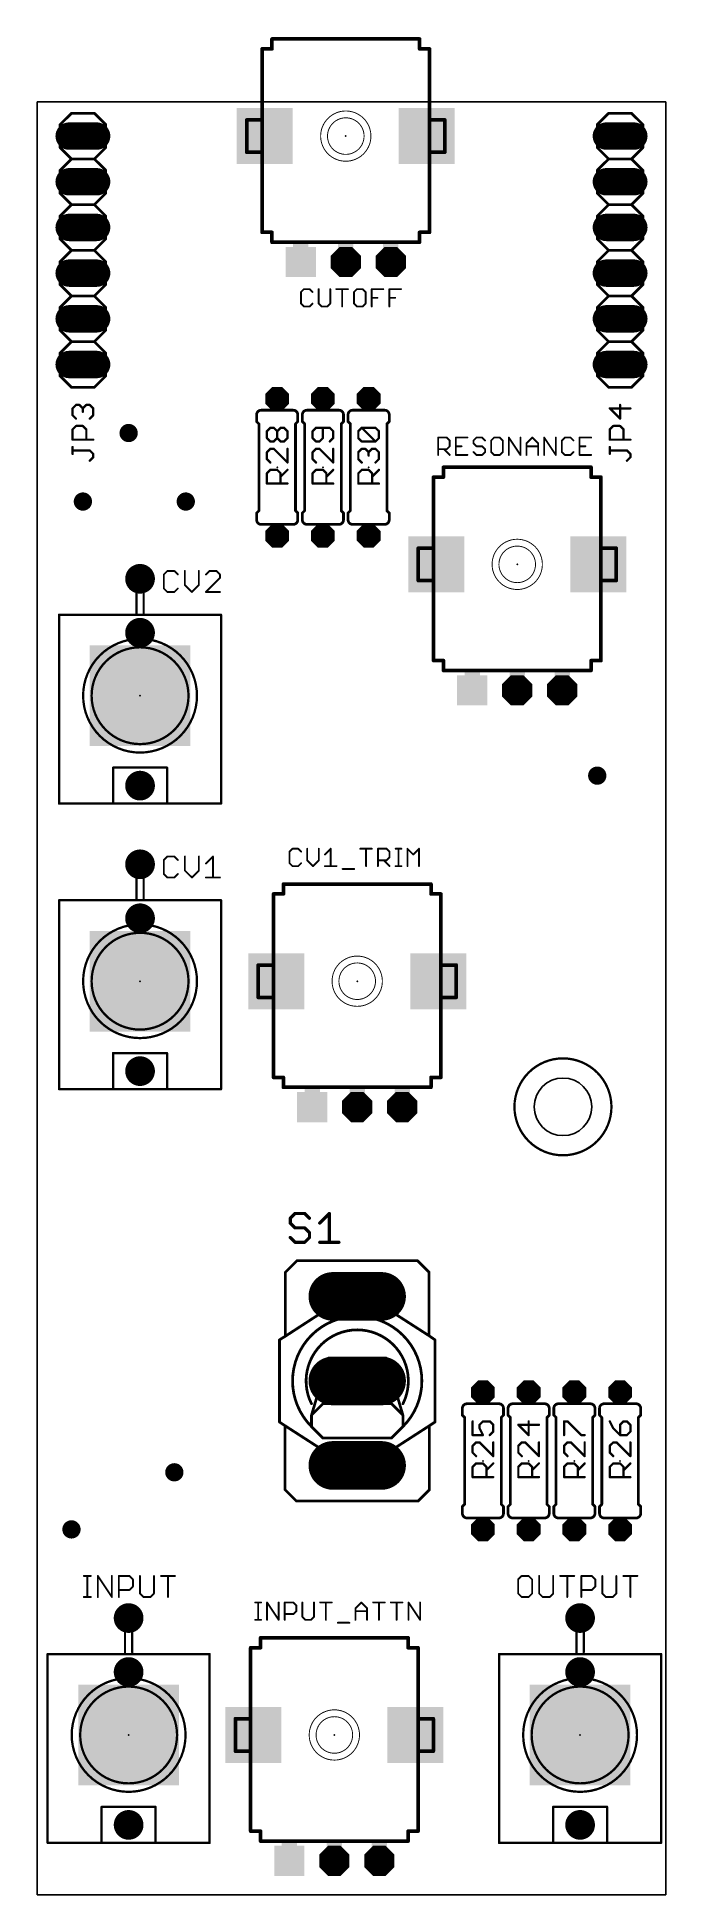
# Model space of a CAD drawing. Extents: x 0 to 35, y 0 to 103.
import ezdxf

# ---------------------------------------------------------------- set-up
doc = ezdxf.new("R2010")
doc.units = 0
for name, color, linetype in [('17', 110, 'CONTINUOUS'), ('18', 110, 'CONTINUOUS'), ('20', 53, 'CONTINUOUS'), ('21', 253, 'CONTINUOUS'), ('23', 53, 'CONTINUOUS'), ('25', 253, 'CONTINUOUS'), ('41', 12, 'CONTINUOUS'), ('51', 253, 'CONTINUOUS')]:
    doc.layers.add(name, color=color, linetype=linetype)

# ---------------------------------------------------------------- blocks, each defined once
blk = doc.blocks.new('RECT')
blk.add_solid([(-0.5, -0.5), (0.5, -0.5), (-0.5, 0.5), (0.5, 0.5)])
blk = doc.blocks.new('SQUAREP')
blk.add_solid([(-0.5, -0.5), (0.5, -0.5), (-0.5, 0.5), (0.5, 0.5)])
blk = doc.blocks.new('OCTAGONP')
at = {"const_width": 0.5}
blk.add_lwpolyline([(-0.25, -0.1036), (-0.25, 0.1036), (-0.1036, 0.25), (0.1036, 0.25), (0.25, 0.1036), (0.25, -0.1036), (0.1036, -0.25), (-0.1036, -0.25), (-0.25, -0.1036), (-0.25, 0.1036)], dxfattribs=at)
blk = doc.blocks.new('ROUNDP')
at = {"const_width": 0.5}
blk.add_lwpolyline([(0, -0.25, 1), (0, 0.25, 1), (0, -0.25)], format="xyb", dxfattribs=at)
blk = doc.blocks.new('LONGP100')
at = {"const_width": 1}
blk.add_lwpolyline([(-0.5, 0), (0.5, 0)], dxfattribs=at)
at = {"const_width": 0.5}
for points in [[(-0.5, 0.25, 1), (-0.5, -0.25)], [(0.5, -0.25, 1), (0.5, 0.25)]]:
    blk.add_lwpolyline(points, format="xyb", dxfattribs=at)
blk = doc.blocks.new('ROUNDV')
at = {"const_width": 0.5}
blk.add_lwpolyline([(0, -0.25, 1), (0, 0.25, 1), (0, -0.25)], format="xyb", dxfattribs=at)

msp = doc.modelspace()

# ---------------------------------------------------------------- linework, layer by layer
at = {"layer": '20'}
for p, q in [((0, 0), (0, 99.695)), ((34.925, 99.695), (0, 99.695)), ((34.925, 0), (34.925, 99.695)), ((0, 0), (34.925, 0))]:
    msp.add_line(p, q, dxfattribs=at)
msp.add_circle((29.21, 43.815), 1.6, dxfattribs=at)
at = {"layer": '21'}
for points, const_width in [([(13.045, 103.19), (21.245, 103.19)], 0.2032), ([(13.045, 103.19), (13.045, 102.64)], 0.2032), ([(21.245, 102.64), (21.245, 103.19)], 0.2032), ([(13.045, 102.64), (12.495, 102.64)], 0.2032), ([(12.495, 100.44), (12.495, 102.64)], 0.2032), ([(21.795, 102.64), (21.245, 102.64)], 0.2032), ([(21.795, 102.64), (21.795, 100.44)], 0.2032), ([(1.905, 99.06), (1.27, 98.425)], 0.1524), ([(1.27, 97.155), (1.27, 98.425)], 0.1524), ([(3.175, 99.06), (1.905, 99.06)], 0.1524), ([(3.81, 98.425), (3.175, 99.06)], 0.1524), ([(3.81, 98.425), (3.81, 97.155)], 0.1524), ([(31.75, 99.06), (31.115, 98.425)], 0.1524), ([(31.115, 97.155), (31.115, 98.425)], 0.1524), ([(33.02, 99.06), (31.75, 99.06)], 0.1524), ([(33.655, 98.425), (33.02, 99.06)], 0.1524), ([(33.655, 98.425), (33.655, 97.155)], 0.1524), ([(1.905, 96.52), (1.27, 97.155)], 0.1524), ([(3.81, 97.155), (3.175, 96.52)], 0.1524), ([(31.75, 96.52), (31.115, 97.155)], 0.1524), ([(33.655, 97.155), (33.02, 96.52)], 0.1524), ([(1.27, 95.885), (1.905, 96.52)], 0.1524), ([(3.175, 96.52), (1.905, 96.52)], 0.1524), ([(3.175, 96.52), (3.81, 95.885)], 0.1524), ([(31.115, 95.885), (31.75, 96.52)], 0.1524), ([(33.02, 96.52), (31.75, 96.52)], 0.1524), ([(33.02, 96.52), (33.655, 95.885)], 0.1524), ([(1.27, 94.615), (1.27, 95.885)], 0.1524), ([(3.81, 95.885), (3.81, 94.615)], 0.1524), ([(12.495, 92.44), (12.495, 95.64)], 0.2032), ([(21.795, 95.64), (21.795, 92.44)], 0.2032), ([(31.115, 94.615), (31.115, 95.885)], 0.1524), ([(33.655, 95.885), (33.655, 94.615)], 0.1524), ([(1.905, 93.98), (1.27, 94.615)], 0.1524), ([(1.27, 93.345), (1.905, 93.98)], 0.1524), ([(3.175, 93.98), (1.905, 93.98)], 0.1524), ([(3.81, 94.615), (3.175, 93.98)], 0.1524), ([(3.175, 93.98), (3.81, 93.345)], 0.1524), ([(31.75, 93.98), (31.115, 94.615)], 0.1524), ([(31.115, 93.345), (31.75, 93.98)], 0.1524), ([(33.02, 93.98), (31.75, 93.98)], 0.1524), ([(33.655, 94.615), (33.02, 93.98)], 0.1524), ([(33.02, 93.98), (33.655, 93.345)], 0.1524), ([(1.27, 92.075), (1.27, 93.345)], 0.1524), ([(3.81, 93.345), (3.81, 92.075)], 0.1524), ([(31.115, 92.075), (31.115, 93.345)], 0.1524), ([(33.655, 93.345), (33.655, 92.075)], 0.1524), ([(1.905, 91.44), (1.27, 92.075)], 0.1524), ([(3.81, 92.075), (3.175, 91.44)], 0.1524), ([(12.495, 92.44), (13.045, 92.44)], 0.2032), ([(13.045, 92.44), (13.045, 91.89)], 0.2032), ([(21.245, 91.89), (13.045, 91.89)], 0.2032), ([(21.245, 92.44), (21.795, 92.44)], 0.2032), ([(21.245, 91.89), (21.245, 92.44)], 0.2032), ([(31.75, 91.44), (31.115, 92.075)], 0.1524), ([(33.655, 92.075), (33.02, 91.44)], 0.1524), ([(1.905, 91.44), (1.27, 90.805)], 0.1524), ([(3.175, 91.44), (1.905, 91.44)], 0.1524), ([(3.81, 90.805), (3.175, 91.44)], 0.1524), ([(31.75, 91.44), (31.115, 90.805)], 0.1524), ([(33.02, 91.44), (31.75, 91.44)], 0.1524), ([(33.655, 90.805), (33.02, 91.44)], 0.1524), ([(1.27, 89.535), (1.27, 90.805)], 0.1524), ([(3.81, 90.805), (3.81, 89.535)], 0.1524), ([(31.115, 89.535), (31.115, 90.805)], 0.1524), ([(33.655, 90.805), (33.655, 89.535)], 0.1524), ([(1.905, 88.9), (1.27, 89.535)], 0.1524), ([(1.27, 88.265), (1.905, 88.9)], 0.1524), ([(3.175, 88.9), (1.905, 88.9)], 0.1524), ([(3.81, 89.535), (3.175, 88.9)], 0.1524), ([(3.175, 88.9), (3.81, 88.265)], 0.1524), ([(31.75, 88.9), (31.115, 89.535)], 0.1524), ([(31.115, 88.265), (31.75, 88.9)], 0.1524), ([(33.02, 88.9), (31.75, 88.9)], 0.1524), ([(33.655, 89.535), (33.02, 88.9)], 0.1524), ([(33.02, 88.9), (33.655, 88.265)], 0.1524), ([(1.27, 86.995), (1.27, 88.265)], 0.1524), ([(3.81, 88.265), (3.81, 86.995)], 0.1524), ([(31.115, 86.995), (31.115, 88.265)], 0.1524), ([(33.655, 88.265), (33.655, 86.995)], 0.1524), ([(1.905, 86.36), (1.27, 86.995)], 0.1524), ([(3.81, 86.995), (3.175, 86.36)], 0.1524), ([(31.75, 86.36), (31.115, 86.995)], 0.1524), ([(33.655, 86.995), (33.02, 86.36)], 0.1524), ([(1.905, 86.36), (1.27, 85.725)], 0.1524), ([(1.27, 84.455), (1.27, 85.725)], 0.1524), ([(3.175, 86.36), (1.905, 86.36)], 0.1524), ([(3.81, 85.725), (3.175, 86.36)], 0.1524), ([(3.81, 85.725), (3.81, 84.455)], 0.1524), ([(31.75, 86.36), (31.115, 85.725)], 0.1524), ([(31.115, 84.455), (31.115, 85.725)], 0.1524), ([(33.02, 86.36), (31.75, 86.36)], 0.1524), ([(33.655, 85.725), (33.02, 86.36)], 0.1524), ([(33.655, 85.725), (33.655, 84.455)], 0.1524), ([(1.905, 83.82), (1.27, 84.455)], 0.1524), ([(3.175, 83.82), (1.905, 83.82)], 0.1524), ([(3.81, 84.455), (3.175, 83.82)], 0.1524), ([(31.75, 83.82), (31.115, 84.455)], 0.1524), ([(33.02, 83.82), (31.75, 83.82)], 0.1524), ([(33.655, 84.455), (33.02, 83.82)], 0.1524), ([(12.192, 82.296), (12.192, 81.915)], 0.1524), ([(12.319, 81.788), (12.192, 81.915)], 0.1524), ([(12.319, 81.788), (12.319, 76.962)], 0.1524), ([(14.351, 81.788), (14.478, 81.915)], 0.1524), ([(14.351, 81.788), (14.351, 76.962)], 0.1524), ([(14.478, 82.296), (14.478, 81.915)], 0.1524), ([(14.732, 82.296), (14.732, 81.915)], 0.1524), ([(14.859, 81.788), (14.732, 81.915)], 0.1524), ([(14.859, 81.788), (14.859, 76.962)], 0.1524), ([(16.891, 81.788), (17.018, 81.915)], 0.1524), ([(16.891, 81.788), (16.891, 76.962)], 0.1524), ([(17.018, 82.296), (17.018, 81.915)], 0.1524), ([(17.272, 82.296), (17.272, 81.915)], 0.1524), ([(17.399, 81.788), (17.272, 81.915)], 0.1524), ([(17.399, 76.962), (17.399, 81.788)], 0.1524), ([(19.431, 81.788), (19.558, 81.915)], 0.1524), ([(19.431, 76.962), (19.431, 81.788)], 0.1524), ([(19.558, 82.296), (19.558, 81.915)], 0.1524), ([(22.57, 78.8275), (22.02, 78.8275)], 0.2032), ([(22.02, 76.6275), (22.02, 78.8275)], 0.2032), ([(22.57, 79.3775), (30.77, 79.3775)], 0.2032), ([(22.57, 79.3775), (22.57, 78.8275)], 0.2032), ([(30.77, 78.8275), (30.77, 79.3775)], 0.2032), ([(31.32, 78.8275), (30.77, 78.8275)], 0.2032), ([(31.32, 78.8275), (31.32, 76.6275)], 0.2032), ([(12.319, 76.962), (12.192, 76.835)], 0.1524), ([(12.192, 76.454), (12.192, 76.835)], 0.1524), ([(14.351, 76.962), (14.478, 76.835)], 0.1524), ([(14.478, 76.454), (14.478, 76.835)], 0.1524), ([(14.859, 76.962), (14.732, 76.835)], 0.1524), ([(14.732, 76.454), (14.732, 76.835)], 0.1524), ([(16.891, 76.962), (17.018, 76.835)], 0.1524), ([(17.018, 76.454), (17.018, 76.835)], 0.1524), ([(17.399, 76.962), (17.272, 76.835)], 0.1524), ([(17.272, 76.454), (17.272, 76.835)], 0.1524), ([(19.431, 76.962), (19.558, 76.835)], 0.1524), ([(19.558, 76.454), (19.558, 76.835)], 0.1524), ([(5.915, 73.375), (5.515, 73.375)], 0.127), ([(5.515, 73.375), (5.515, 71.175)], 0.127), ([(5.915, 71.275), (5.915, 73.375)], 0.127), ([(7.2307, 73.6102), (7.0358, 73.4153)], 0.1016), ([(7.0358, 73.4153), (7.0358, 72.6357)], 0.1016), ([(7.6205, 73.6102), (7.2307, 73.6102)], 0.1016), ([(7.8154, 73.4153), (7.6205, 73.6102)], 0.1016), ([(8.2052, 73.6102), (8.2052, 72.8306)], 0.1016), ([(8.9848, 72.8306), (8.9848, 73.6102)], 0.1016), ([(9.5695, 73.6102), (9.3746, 73.4153)], 0.1016), ([(9.9593, 73.6102), (9.5695, 73.6102)], 0.1016), ([(10.1542, 73.4153), (9.9593, 73.6102)], 0.1016), ([(10.1542, 73.2204), (10.1542, 73.4153)], 0.1016), ([(7.0358, 72.6357), (7.2307, 72.4408)], 0.1016), ([(7.2307, 72.4408), (7.6205, 72.4408)], 0.1016), ([(7.6205, 72.4408), (7.8154, 72.6357)], 0.1016), ([(8.2052, 72.8306), (8.595, 72.4408)], 0.1016), ([(8.595, 72.4408), (8.9848, 72.8306)], 0.1016), ([(9.3746, 72.4408), (10.1542, 73.2204)], 0.1016), ([(10.1542, 72.4408), (9.3746, 72.4408)], 0.1016), ([(22.02, 68.6275), (22.02, 71.8275)], 0.2032), ([(31.32, 71.8275), (31.32, 68.6275)], 0.2032), ([(5.515, 71.175), (1.215, 71.175)], 0.127), ([(1.215, 71.175), (1.215, 60.675)], 0.127), ([(10.215, 71.175), (5.515, 71.175)], 0.127), ([(10.215, 60.675), (10.215, 71.175)], 0.127), ([(22.02, 68.6275), (22.57, 68.6275)], 0.2032), ([(22.57, 68.6275), (22.57, 68.0775)], 0.2032), ([(30.77, 68.0775), (22.57, 68.0775)], 0.2032), ([(30.77, 68.6275), (31.32, 68.6275)], 0.2032), ([(30.77, 68.0775), (30.77, 68.6275)], 0.2032), ([(7.215, 62.675), (4.215, 62.675)], 0.127), ([(4.215, 62.675), (4.215, 60.675)], 0.127), ([(7.215, 60.675), (7.215, 62.675)], 0.127), ([(4.215, 60.675), (1.215, 60.675)], 0.127), ([(7.215, 60.675), (4.215, 60.675)], 0.127), ([(10.215, 60.675), (7.215, 60.675)], 0.127), ([(5.915, 57.5), (5.515, 57.5)], 0.127), ([(5.515, 57.5), (5.515, 55.3)], 0.127), ([(5.915, 55.4), (5.915, 57.5)], 0.127), ([(7.2307, 57.7352), (7.0358, 57.5403)], 0.1016), ([(7.0358, 57.5403), (7.0358, 56.7607)], 0.1016), ([(7.0358, 56.7607), (7.2307, 56.5658)], 0.1016), ([(7.6205, 57.7352), (7.2307, 57.7352)], 0.1016), ([(7.8154, 57.5403), (7.6205, 57.7352)], 0.1016), ([(7.6205, 56.5658), (7.8154, 56.7607)], 0.1016), ([(8.2052, 57.7352), (8.2052, 56.9556)], 0.1016), ([(8.2052, 56.9556), (8.595, 56.5658)], 0.1016), ([(8.595, 56.5658), (8.9848, 56.9556)], 0.1016), ([(8.9848, 56.9556), (8.9848, 57.7352)], 0.1016), ([(9.3746, 57.3454), (9.7644, 57.7352)], 0.1016), ([(9.7644, 57.7352), (9.7644, 56.5658)], 0.1016), ([(7.2307, 56.5658), (7.6205, 56.5658)], 0.1016), ([(9.3746, 56.5658), (10.1542, 56.5658)], 0.1016), ([(13.68, 56.2), (21.88, 56.2)], 0.2032), ([(13.68, 56.2), (13.68, 55.65)], 0.2032), ([(21.88, 55.65), (21.88, 56.2)], 0.2032), ([(5.515, 55.3), (1.215, 55.3)], 0.127), ([(1.215, 55.3), (1.215, 44.8)], 0.127), ([(10.215, 55.3), (5.515, 55.3)], 0.127), ([(10.215, 44.8), (10.215, 55.3)], 0.127), ([(13.68, 55.65), (13.13, 55.65)], 0.2032), ([(13.13, 53.45), (13.13, 55.65)], 0.2032), ([(22.43, 55.65), (21.88, 55.65)], 0.2032), ([(22.43, 55.65), (22.43, 53.45)], 0.2032), ([(13.13, 45.45), (13.13, 48.65)], 0.2032), ([(22.43, 48.65), (22.43, 45.45)], 0.2032), ([(7.215, 46.8), (4.215, 46.8)], 0.127), ([(4.215, 46.8), (4.215, 44.8)], 0.127), ([(7.215, 44.8), (7.215, 46.8)], 0.127), ([(13.13, 45.45), (13.68, 45.45)], 0.2032), ([(13.68, 45.45), (13.68, 44.9)], 0.2032), ([(21.88, 45.45), (22.43, 45.45)], 0.2032), ([(21.88, 44.9), (21.88, 45.45)], 0.2032), ([(4.215, 44.8), (1.215, 44.8)], 0.127), ([(7.215, 44.8), (4.215, 44.8)], 0.127), ([(10.215, 44.8), (7.215, 44.8)], 0.127), ([(21.88, 44.9), (13.68, 44.9)], 0.2032), ([(14.4272, 35.2552), (13.7922, 34.6202)], 0.1524), ([(14.4272, 35.2552), (21.1328, 35.2552)], 0.1524), ([(21.7678, 34.6202), (21.1328, 35.2552)], 0.1524), ([(13.7922, 31.0642), (13.7922, 34.6202)], 0.1524), ([(21.7678, 34.6202), (21.7678, 31.0896)], 0.1524), ([(13.7922, 31.0642), (13.462, 30.861)], 0.1524), ([(22.098, 30.861), (21.7678, 31.0896)], 0.1524), ([(13.462, 30.861), (13.462, 26.289)], 0.1524), ([(22.098, 30.861), (22.098, 26.289)], 0.1524), ([(23.622, 27.051), (23.622, 26.67)], 0.1524), ([(25.908, 27.051), (25.908, 26.67)], 0.1524), ([(26.162, 27.051), (26.162, 26.67)], 0.1524), ([(28.448, 27.051), (28.448, 26.67)], 0.1524), ([(28.702, 27.051), (28.702, 26.67)], 0.1524), ([(30.988, 27.051), (30.988, 26.67)], 0.1524), ([(31.242, 27.051), (31.242, 26.67)], 0.1524), ([(33.528, 27.051), (33.528, 26.67)], 0.1524), ([(13.462, 26.289), (13.7668, 26.0858)], 0.1524), ([(13.7668, 22.5298), (13.7668, 26.0858)], 0.1524), ([(21.7932, 26.0858), (22.098, 26.289)], 0.1524), ([(21.7932, 22.5298), (21.7932, 26.0858)], 0.1524), ([(23.749, 26.543), (23.622, 26.67)], 0.1524), ([(23.749, 21.717), (23.749, 26.543)], 0.1524), ([(25.781, 26.543), (25.908, 26.67)], 0.1524), ([(25.781, 21.717), (25.781, 26.543)], 0.1524), ([(26.289, 26.543), (26.162, 26.67)], 0.1524), ([(26.289, 26.543), (26.289, 21.717)], 0.1524), ([(28.321, 26.543), (28.448, 26.67)], 0.1524), ([(28.321, 26.543), (28.321, 21.717)], 0.1524), ([(28.829, 26.543), (28.702, 26.67)], 0.1524), ([(28.829, 26.543), (28.829, 21.717)], 0.1524), ([(30.861, 26.543), (30.988, 26.67)], 0.1524), ([(30.861, 26.543), (30.861, 21.717)], 0.1524), ([(31.369, 26.543), (31.242, 26.67)], 0.1524), ([(31.369, 21.717), (31.369, 26.543)], 0.1524), ([(33.401, 26.543), (33.528, 26.67)], 0.1524), ([(33.401, 21.717), (33.401, 26.543)], 0.1524), ([(13.7668, 22.5298), (14.4018, 21.8948)], 0.1524), ([(21.1582, 21.8948), (14.4018, 21.8948)], 0.1524), ([(21.1582, 21.8948), (21.7932, 22.5298)], 0.1524), ([(23.749, 21.717), (23.622, 21.59)], 0.1524), ([(25.781, 21.717), (25.908, 21.59)], 0.1524), ([(26.289, 21.717), (26.162, 21.59)], 0.1524), ([(28.321, 21.717), (28.448, 21.59)], 0.1524), ([(28.829, 21.717), (28.702, 21.59)], 0.1524), ([(30.861, 21.717), (30.988, 21.59)], 0.1524), ([(31.369, 21.717), (31.242, 21.59)], 0.1524), ([(33.401, 21.717), (33.528, 21.59)], 0.1524), ([(23.622, 21.209), (23.622, 21.59)], 0.1524), ([(25.908, 21.209), (25.908, 21.59)], 0.1524), ([(26.162, 21.209), (26.162, 21.59)], 0.1524), ([(28.448, 21.209), (28.448, 21.59)], 0.1524), ([(28.702, 21.209), (28.702, 21.59)], 0.1524), ([(30.988, 21.209), (30.988, 21.59)], 0.1524), ([(31.242, 21.209), (31.242, 21.59)], 0.1524), ([(33.528, 21.209), (33.528, 21.59)], 0.1524), ([(2.5908, 17.7302), (2.9806, 17.7302)], 0.1016), ([(2.7857, 16.5608), (2.7857, 17.7302)], 0.1016), ([(3.3704, 16.5608), (3.3704, 17.7302)], 0.1016), ([(3.3704, 17.7302), (4.15, 16.5608)], 0.1016), ([(4.15, 16.5608), (4.15, 17.7302)], 0.1016), ([(4.5398, 16.5608), (4.5398, 17.7302)], 0.1016), ([(4.5398, 17.7302), (5.1245, 17.7302)], 0.1016), ([(5.1245, 17.7302), (5.3194, 17.5353)], 0.1016), ([(5.3194, 17.5353), (5.3194, 17.1455)], 0.1016), ([(5.7092, 17.7302), (5.7092, 16.7557)], 0.1016), ([(6.4888, 16.7557), (6.4888, 17.7302)], 0.1016), ([(6.8786, 17.7302), (7.6582, 17.7302)], 0.1016), ([(7.2684, 16.5608), (7.2684, 17.7302)], 0.1016), ([(26.9157, 17.7302), (26.7208, 17.5353)], 0.1016), ([(26.7208, 17.5353), (26.7208, 16.7557)], 0.1016), ([(27.3055, 17.7302), (26.9157, 17.7302)], 0.1016), ([(27.5004, 17.5353), (27.3055, 17.7302)], 0.1016), ([(27.5004, 16.7557), (27.5004, 17.5353)], 0.1016), ([(27.8902, 17.7302), (27.8902, 16.7557)], 0.1016), ([(28.6698, 16.7557), (28.6698, 17.7302)], 0.1016), ([(29.0596, 17.7302), (29.8392, 17.7302)], 0.1016), ([(29.4494, 16.5608), (29.4494, 17.7302)], 0.1016), ([(30.229, 16.5608), (30.229, 17.7302)], 0.1016), ([(30.229, 17.7302), (30.8137, 17.7302)], 0.1016), ([(30.8137, 17.7302), (31.0086, 17.5353)], 0.1016), ([(31.0086, 17.5353), (31.0086, 17.1455)], 0.1016), ([(31.3984, 17.7302), (31.3984, 16.7557)], 0.1016), ([(32.178, 16.7557), (32.178, 17.7302)], 0.1016), ([(32.5678, 17.7302), (33.3474, 17.7302)], 0.1016), ([(32.9576, 16.5608), (32.9576, 17.7302)], 0.1016), ([(2.5908, 16.5608), (2.9806, 16.5608)], 0.1016), ([(5.1245, 16.9506), (4.5398, 16.9506)], 0.1016), ([(5.3194, 17.1455), (5.1245, 16.9506)], 0.1016), ([(5.7092, 16.7557), (5.9041, 16.5608)], 0.1016), ([(5.9041, 16.5608), (6.2939, 16.5608)], 0.1016), ([(6.2939, 16.5608), (6.4888, 16.7557)], 0.1016), ([(26.7208, 16.7557), (26.9157, 16.5608)], 0.1016), ([(26.9157, 16.5608), (27.3055, 16.5608)], 0.1016), ([(27.3055, 16.5608), (27.5004, 16.7557)], 0.1016), ([(27.8902, 16.7557), (28.0851, 16.5608)], 0.1016), ([(28.0851, 16.5608), (28.4749, 16.5608)], 0.1016), ([(28.4749, 16.5608), (28.6698, 16.7557)], 0.1016), ([(30.8137, 16.9506), (30.229, 16.9506)], 0.1016), ([(31.0086, 17.1455), (30.8137, 16.9506)], 0.1016), ([(31.3984, 16.7557), (31.5933, 16.5608)], 0.1016), ([(31.5933, 16.5608), (31.9831, 16.5608)], 0.1016), ([(31.9831, 16.5608), (32.178, 16.7557)], 0.1016), ([(5.28, 15.59), (4.88, 15.59)], 0.127), ([(4.88, 15.59), (4.88, 13.39)], 0.127), ([(5.28, 13.49), (5.28, 15.59)], 0.127), ([(30.3625, 15.59), (29.9625, 15.59)], 0.127), ([(29.9625, 15.59), (29.9625, 13.39)], 0.127), ([(30.3625, 13.49), (30.3625, 15.59)], 0.127), ([(4.88, 13.39), (0.58, 13.39)], 0.127), ([(0.58, 13.39), (0.58, 2.89)], 0.127), ([(9.58, 13.39), (4.88, 13.39)], 0.127), ([(9.58, 2.89), (9.58, 13.39)], 0.127), ([(12.41, 13.74), (11.86, 13.74)], 0.2032), ([(11.86, 11.54), (11.86, 13.74)], 0.2032), ([(12.41, 14.29), (20.61, 14.29)], 0.2032), ([(12.41, 14.29), (12.41, 13.74)], 0.2032), ([(20.61, 13.74), (20.61, 14.29)], 0.2032), ([(21.16, 13.74), (20.61, 13.74)], 0.2032), ([(21.16, 13.74), (21.16, 11.54)], 0.2032), ([(29.9625, 13.39), (25.6625, 13.39)], 0.127), ([(25.6625, 13.39), (25.6625, 2.89)], 0.127), ([(34.6625, 13.39), (29.9625, 13.39)], 0.127), ([(34.6625, 2.89), (34.6625, 13.39)], 0.127), ([(11.86, 3.54), (11.86, 6.74)], 0.2032), ([(21.16, 6.74), (21.16, 3.54)], 0.2032), ([(6.58, 4.89), (3.58, 4.89)], 0.127), ([(3.58, 4.89), (3.58, 2.89)], 0.127), ([(6.58, 2.89), (6.58, 4.89)], 0.127), ([(31.6625, 4.89), (28.6625, 4.89)], 0.127), ([(28.6625, 4.89), (28.6625, 2.89)], 0.127), ([(31.6625, 2.89), (31.6625, 4.89)], 0.127), ([(11.86, 3.54), (12.41, 3.54)], 0.2032), ([(12.41, 3.54), (12.41, 2.99)], 0.2032), ([(20.61, 3.54), (21.16, 3.54)], 0.2032), ([(20.61, 2.99), (20.61, 3.54)], 0.2032), ([(3.58, 2.89), (0.58, 2.89)], 0.127), ([(6.58, 2.89), (3.58, 2.89)], 0.127), ([(9.58, 2.89), (6.58, 2.89)], 0.127), ([(20.61, 2.99), (12.41, 2.99)], 0.2032), ([(28.6625, 2.89), (25.6625, 2.89)], 0.127), ([(31.6625, 2.89), (28.6625, 2.89)], 0.127), ([(34.6625, 2.89), (31.6625, 2.89)], 0.127)]:
    msp.add_lwpolyline(points, dxfattribs=dict(at, const_width=const_width))
for points, const_width in [([(13.045, 103.2408, 1), (13.045, 103.1392)], 0.1016), ([(13.0958, 103.19, 1), (12.9942, 103.19)], 0.1016), ([(21.2958, 103.19, 1), (21.1942, 103.19)], 0.1016), ([(21.245, 103.1392, 1), (21.245, 103.2408)], 0.1016), ([(12.495, 102.6908, 1), (12.495, 102.5892)], 0.1016), ([(12.5458, 102.64, 1), (12.4442, 102.64)], 0.1016), ([(12.9942, 102.64, 1), (13.0958, 102.64)], 0.1016), ([(13.045, 102.5892, 1), (13.045, 102.6908)], 0.1016), ([(21.245, 102.6908, 1), (21.245, 102.5892)], 0.1016), ([(21.1942, 102.64, 1), (21.2958, 102.64)], 0.1016), ([(21.8458, 102.64, 1), (21.7442, 102.64)], 0.1016), ([(21.795, 102.5892, 1), (21.795, 102.6908)], 0.1016), ([(12.4442, 100.44, 1), (12.5458, 100.44)], 0.1016), ([(21.7442, 100.44, 1), (21.8458, 100.44)], 0.1016), ([(17.145, 96.393, 1), (17.145, 99.187, 1), (17.145, 96.393)], 0.0508), ([(1.3081, 98.425, 1), (1.2319, 98.425)], 0.0762), ([(1.2431, 98.4519, 1), (1.2969, 98.3981)], 0.0762), ([(1.905, 99.0981, 1), (1.905, 99.0219)], 0.0762), ([(1.9319, 99.0331, 1), (1.8781, 99.0869)], 0.0762), ([(3.2019, 99.0869, 1), (3.1481, 99.0331)], 0.0762), ([(3.175, 99.0219, 1), (3.175, 99.0981)], 0.0762), ([(3.8481, 98.425, 1), (3.7719, 98.425)], 0.0762), ([(3.7831, 98.3981, 1), (3.8369, 98.4519)], 0.0762), ([(17.145, 96.774, 1), (17.145, 98.806, 1), (17.145, 96.774)], 0.0508), ([(31.1531, 98.425, 1), (31.0769, 98.425)], 0.0762), ([(31.0881, 98.4519, 1), (31.1419, 98.3981)], 0.0762), ([(31.75, 99.0981, 1), (31.75, 99.0219)], 0.0762), ([(31.7769, 99.0331, 1), (31.7231, 99.0869)], 0.0762), ([(33.0469, 99.0869, 1), (32.9931, 99.0331)], 0.0762), ([(33.02, 99.0219, 1), (33.02, 99.0981)], 0.0762), ([(33.6931, 98.425, 1), (33.6169, 98.425)], 0.0762), ([(33.6281, 98.3981, 1), (33.6819, 98.4519)], 0.0762), ([(1.2319, 97.155, 1), (1.3081, 97.155)], 0.0762), ([(1.2969, 97.1819, 1), (1.2431, 97.1281)], 0.0762), ([(3.7719, 97.155, 1), (3.8481, 97.155)], 0.0762), ([(3.8369, 97.1281, 1), (3.7831, 97.1819)], 0.0762), ([(31.0769, 97.155, 1), (31.1531, 97.155)], 0.0762), ([(31.1419, 97.1819, 1), (31.0881, 97.1281)], 0.0762), ([(33.6169, 97.155, 1), (33.6931, 97.155)], 0.0762), ([(33.6819, 97.1281, 1), (33.6281, 97.1819)], 0.0762), ([(1.905, 96.5581, 1), (1.905, 96.4819)], 0.0762), ([(1.9319, 96.4931, 1), (1.8781, 96.5469)], 0.0762), ([(1.8781, 96.4931, 1), (1.9319, 96.5469)], 0.0762), ([(3.2019, 96.5469, 1), (3.1481, 96.4931)], 0.0762), ([(3.1481, 96.5469, 1), (3.2019, 96.4931)], 0.0762), ([(3.175, 96.4819, 1), (3.175, 96.5581)], 0.0762), ([(31.75, 96.5581, 1), (31.75, 96.4819)], 0.0762), ([(31.7769, 96.4931, 1), (31.7231, 96.5469)], 0.0762), ([(31.7231, 96.4931, 1), (31.7769, 96.5469)], 0.0762), ([(33.0469, 96.5469, 1), (32.9931, 96.4931)], 0.0762), ([(32.9931, 96.5469, 1), (33.0469, 96.4931)], 0.0762), ([(33.02, 96.4819, 1), (33.02, 96.5581)], 0.0762), ([(1.3081, 95.885, 1), (1.2319, 95.885)], 0.0762), ([(1.2431, 95.9119, 1), (1.2969, 95.8581)], 0.0762), ([(3.8481, 95.885, 1), (3.7719, 95.885)], 0.0762), ([(3.7831, 95.8581, 1), (3.8369, 95.9119)], 0.0762), ([(12.5458, 95.64, 1), (12.4442, 95.64)], 0.1016), ([(21.8458, 95.64, 1), (21.7442, 95.64)], 0.1016), ([(31.1531, 95.885, 1), (31.0769, 95.885)], 0.0762), ([(31.0881, 95.9119, 1), (31.1419, 95.8581)], 0.0762), ([(33.6931, 95.885, 1), (33.6169, 95.885)], 0.0762), ([(33.6281, 95.8581, 1), (33.6819, 95.9119)], 0.0762), ([(1.2319, 94.615, 1), (1.3081, 94.615)], 0.0762), ([(1.2969, 94.6419, 1), (1.2431, 94.5881)], 0.0762), ([(1.905, 94.0181, 1), (1.905, 93.9419)], 0.0762), ([(1.9319, 93.9531, 1), (1.8781, 94.0069)], 0.0762), ([(1.8781, 93.9531, 1), (1.9319, 94.0069)], 0.0762), ([(3.2019, 94.0069, 1), (3.1481, 93.9531)], 0.0762), ([(3.1481, 94.0069, 1), (3.2019, 93.9531)], 0.0762), ([(3.175, 93.9419, 1), (3.175, 94.0181)], 0.0762), ([(3.7719, 94.615, 1), (3.8481, 94.615)], 0.0762), ([(3.8369, 94.5881, 1), (3.7831, 94.6419)], 0.0762), ([(31.0769, 94.615, 1), (31.1531, 94.615)], 0.0762), ([(31.1419, 94.6419, 1), (31.0881, 94.5881)], 0.0762), ([(31.75, 94.0181, 1), (31.75, 93.9419)], 0.0762), ([(31.7769, 93.9531, 1), (31.7231, 94.0069)], 0.0762), ([(31.7231, 93.9531, 1), (31.7769, 94.0069)], 0.0762), ([(33.0469, 94.0069, 1), (32.9931, 93.9531)], 0.0762), ([(32.9931, 94.0069, 1), (33.0469, 93.9531)], 0.0762), ([(33.02, 93.9419, 1), (33.02, 94.0181)], 0.0762), ([(33.6169, 94.615, 1), (33.6931, 94.615)], 0.0762), ([(33.6819, 94.5881, 1), (33.6281, 94.6419)], 0.0762), ([(1.3081, 93.345, 1), (1.2319, 93.345)], 0.0762), ([(1.2431, 93.3719, 1), (1.2969, 93.3181)], 0.0762), ([(3.8481, 93.345, 1), (3.7719, 93.345)], 0.0762), ([(3.7831, 93.3181, 1), (3.8369, 93.3719)], 0.0762), ([(31.1531, 93.345, 1), (31.0769, 93.345)], 0.0762), ([(31.0881, 93.3719, 1), (31.1419, 93.3181)], 0.0762), ([(33.6931, 93.345, 1), (33.6169, 93.345)], 0.0762), ([(33.6281, 93.3181, 1), (33.6819, 93.3719)], 0.0762), ([(1.2319, 92.075, 1), (1.3081, 92.075)], 0.0762), ([(1.2969, 92.1019, 1), (1.2431, 92.0481)], 0.0762), ([(3.7719, 92.075, 1), (3.8481, 92.075)], 0.0762), ([(3.8369, 92.0481, 1), (3.7831, 92.1019)], 0.0762), ([(12.495, 92.4908, 1), (12.495, 92.3892)], 0.1016), ([(12.4442, 92.44, 1), (12.5458, 92.44)], 0.1016), ([(13.0958, 92.44, 1), (12.9942, 92.44)], 0.1016), ([(13.045, 91.9408, 1), (13.045, 91.8392)], 0.1016), ([(12.9942, 91.89, 1), (13.0958, 91.89)], 0.1016), ([(13.045, 92.3892, 1), (13.045, 92.4908)], 0.1016), ([(21.245, 92.4908, 1), (21.245, 92.3892)], 0.1016), ([(21.2958, 92.44, 1), (21.1942, 92.44)], 0.1016), ([(21.1942, 91.89, 1), (21.2958, 91.89)], 0.1016), ([(21.245, 91.8392, 1), (21.245, 91.9408)], 0.1016), ([(21.7442, 92.44, 1), (21.8458, 92.44)], 0.1016), ([(21.795, 92.3892, 1), (21.795, 92.4908)], 0.1016), ([(31.0769, 92.075, 1), (31.1531, 92.075)], 0.0762), ([(31.1419, 92.1019, 1), (31.0881, 92.0481)], 0.0762), ([(33.6169, 92.075, 1), (33.6931, 92.075)], 0.0762), ([(33.6819, 92.0481, 1), (33.6281, 92.1019)], 0.0762), ([(1.905, 91.4781, 1), (1.905, 91.4019)], 0.0762), ([(1.9319, 91.4131, 1), (1.8781, 91.4669)], 0.0762), ([(1.8781, 91.4131, 1), (1.9319, 91.4669)], 0.0762), ([(3.2019, 91.4669, 1), (3.1481, 91.4131)], 0.0762), ([(3.1481, 91.4669, 1), (3.2019, 91.4131)], 0.0762), ([(3.175, 91.4019, 1), (3.175, 91.4781)], 0.0762), ([(31.75, 91.4781, 1), (31.75, 91.4019)], 0.0762), ([(31.7769, 91.4131, 1), (31.7231, 91.4669)], 0.0762), ([(31.7231, 91.4131, 1), (31.7769, 91.4669)], 0.0762), ([(33.0469, 91.4669, 1), (32.9931, 91.4131)], 0.0762), ([(32.9931, 91.4669, 1), (33.0469, 91.4131)], 0.0762), ([(33.02, 91.4019, 1), (33.02, 91.4781)], 0.0762), ([(1.3081, 90.805, 1), (1.2319, 90.805)], 0.0762), ([(1.2431, 90.8319, 1), (1.2969, 90.7781)], 0.0762), ([(3.8481, 90.805, 1), (3.7719, 90.805)], 0.0762), ([(3.7831, 90.7781, 1), (3.8369, 90.8319)], 0.0762), ([(31.1531, 90.805, 1), (31.0769, 90.805)], 0.0762), ([(31.0881, 90.8319, 1), (31.1419, 90.7781)], 0.0762), ([(33.6931, 90.805, 1), (33.6169, 90.805)], 0.0762), ([(33.6281, 90.7781, 1), (33.6819, 90.8319)], 0.0762), ([(1.2319, 89.535, 1), (1.3081, 89.535)], 0.0762), ([(1.2969, 89.5619, 1), (1.2431, 89.5081)], 0.0762), ([(1.905, 88.9381, 1), (1.905, 88.8619)], 0.0762), ([(1.9319, 88.8731, 1), (1.8781, 88.9269)], 0.0762), ([(1.8781, 88.8731, 1), (1.9319, 88.9269)], 0.0762), ([(3.2019, 88.9269, 1), (3.1481, 88.8731)], 0.0762), ([(3.1481, 88.9269, 1), (3.2019, 88.8731)], 0.0762), ([(3.175, 88.8619, 1), (3.175, 88.9381)], 0.0762), ([(3.7719, 89.535, 1), (3.8481, 89.535)], 0.0762), ([(3.8369, 89.5081, 1), (3.7831, 89.5619)], 0.0762), ([(31.0769, 89.535, 1), (31.1531, 89.535)], 0.0762), ([(31.1419, 89.5619, 1), (31.0881, 89.5081)], 0.0762), ([(31.75, 88.9381, 1), (31.75, 88.8619)], 0.0762), ([(31.7769, 88.8731, 1), (31.7231, 88.9269)], 0.0762), ([(31.7231, 88.8731, 1), (31.7769, 88.9269)], 0.0762), ([(33.0469, 88.9269, 1), (32.9931, 88.8731)], 0.0762), ([(32.9931, 88.9269, 1), (33.0469, 88.8731)], 0.0762), ([(33.02, 88.8619, 1), (33.02, 88.9381)], 0.0762), ([(33.6169, 89.535, 1), (33.6931, 89.535)], 0.0762), ([(33.6819, 89.5081, 1), (33.6281, 89.5619)], 0.0762), ([(1.3081, 88.265, 1), (1.2319, 88.265)], 0.0762), ([(1.2431, 88.2919, 1), (1.2969, 88.2381)], 0.0762), ([(3.8481, 88.265, 1), (3.7719, 88.265)], 0.0762), ([(3.7831, 88.2381, 1), (3.8369, 88.2919)], 0.0762), ([(31.1531, 88.265, 1), (31.0769, 88.265)], 0.0762), ([(31.0881, 88.2919, 1), (31.1419, 88.2381)], 0.0762), ([(33.6931, 88.265, 1), (33.6169, 88.265)], 0.0762), ([(33.6281, 88.2381, 1), (33.6819, 88.2919)], 0.0762), ([(1.2319, 86.995, 1), (1.3081, 86.995)], 0.0762), ([(1.2969, 87.0219, 1), (1.2431, 86.9681)], 0.0762), ([(3.7719, 86.995, 1), (3.8481, 86.995)], 0.0762), ([(3.8369, 86.9681, 1), (3.7831, 87.0219)], 0.0762), ([(31.0769, 86.995, 1), (31.1531, 86.995)], 0.0762), ([(31.1419, 87.0219, 1), (31.0881, 86.9681)], 0.0762), ([(33.6169, 86.995, 1), (33.6931, 86.995)], 0.0762), ([(33.6819, 86.9681, 1), (33.6281, 87.0219)], 0.0762), ([(1.3081, 85.725, 1), (1.2319, 85.725)], 0.0762), ([(1.2431, 85.7519, 1), (1.2969, 85.6981)], 0.0762), ([(1.905, 86.3981, 1), (1.905, 86.3219)], 0.0762), ([(1.9319, 86.3331, 1), (1.8781, 86.3869)], 0.0762), ([(1.8781, 86.3331, 1), (1.9319, 86.3869)], 0.0762), ([(3.2019, 86.3869, 1), (3.1481, 86.3331)], 0.0762), ([(3.1481, 86.3869, 1), (3.2019, 86.3331)], 0.0762), ([(3.175, 86.3219, 1), (3.175, 86.3981)], 0.0762), ([(3.8481, 85.725, 1), (3.7719, 85.725)], 0.0762), ([(3.7831, 85.6981, 1), (3.8369, 85.7519)], 0.0762), ([(31.1531, 85.725, 1), (31.0769, 85.725)], 0.0762), ([(31.0881, 85.7519, 1), (31.1419, 85.6981)], 0.0762), ([(31.75, 86.3981, 1), (31.75, 86.3219)], 0.0762), ([(31.7769, 86.3331, 1), (31.7231, 86.3869)], 0.0762), ([(31.7231, 86.3331, 1), (31.7769, 86.3869)], 0.0762), ([(33.0469, 86.3869, 1), (32.9931, 86.3331)], 0.0762), ([(32.9931, 86.3869, 1), (33.0469, 86.3331)], 0.0762), ([(33.02, 86.3219, 1), (33.02, 86.3981)], 0.0762), ([(33.6931, 85.725, 1), (33.6169, 85.725)], 0.0762), ([(33.6281, 85.6981, 1), (33.6819, 85.7519)], 0.0762), ([(1.2319, 84.455, 1), (1.3081, 84.455)], 0.0762), ([(1.2969, 84.4819, 1), (1.2431, 84.4281)], 0.0762), ([(1.905, 83.8581, 1), (1.905, 83.7819)], 0.0762), ([(1.8781, 83.7931, 1), (1.9319, 83.8469)], 0.0762), ([(3.1481, 83.8469, 1), (3.2019, 83.7931)], 0.0762), ([(3.175, 83.7819, 1), (3.175, 83.8581)], 0.0762), ([(3.7719, 84.455, 1), (3.8481, 84.455)], 0.0762), ([(3.8369, 84.4281, 1), (3.7831, 84.4819)], 0.0762), ([(31.0769, 84.455, 1), (31.1531, 84.455)], 0.0762), ([(31.1419, 84.4819, 1), (31.0881, 84.4281)], 0.0762), ([(31.75, 83.8581, 1), (31.75, 83.7819)], 0.0762), ([(31.7231, 83.7931, 1), (31.7769, 83.8469)], 0.0762), ([(32.9931, 83.8469, 1), (33.0469, 83.7931)], 0.0762), ([(33.02, 83.7819, 1), (33.02, 83.8581)], 0.0762), ([(33.6169, 84.455, 1), (33.6931, 84.455)], 0.0762), ([(33.6819, 84.4281, 1), (33.6281, 84.4819)], 0.0762), ([(12.446, 82.55, 0.4142), (12.192, 82.296)], 0.1524), ([(12.2301, 82.296, 1), (12.1539, 82.296)], 0.0762), ([(12.1539, 82.296, 1), (12.2301, 82.296)], 0.0762), ([(12.1539, 81.915, 1), (12.2301, 81.915)], 0.0762), ([(12.2189, 81.9419, 1), (12.1651, 81.8881)], 0.0762), ([(12.3571, 81.788, 1), (12.2809, 81.788)], 0.0762), ([(12.2921, 81.7611, 1), (12.3459, 81.8149)], 0.0762), ([(12.446, 82.5119, 1), (12.446, 82.5881)], 0.0762), ([(14.478, 82.296, 0.4142), (14.224, 82.55)], 0.1524), ([(14.224, 82.5881, 1), (14.224, 82.5119)], 0.0762), ([(14.3891, 81.788, 1), (14.3129, 81.788)], 0.0762), ([(14.3241, 81.8149, 1), (14.3779, 81.7611)], 0.0762), ([(14.5161, 82.296, 1), (14.4399, 82.296)], 0.0762), ([(14.4399, 82.296, 1), (14.5161, 82.296)], 0.0762), ([(14.4399, 81.915, 1), (14.5161, 81.915)], 0.0762), ([(14.5049, 81.8881, 1), (14.4511, 81.9419)], 0.0762), ([(14.986, 82.55, 0.4142), (14.732, 82.296)], 0.1524), ([(14.7701, 82.296, 1), (14.6939, 82.296)], 0.0762), ([(14.6939, 82.296, 1), (14.7701, 82.296)], 0.0762), ([(14.6939, 81.915, 1), (14.7701, 81.915)], 0.0762), ([(14.7589, 81.9419, 1), (14.7051, 81.8881)], 0.0762), ([(14.8971, 81.788, 1), (14.8209, 81.788)], 0.0762), ([(14.8321, 81.7611, 1), (14.8859, 81.8149)], 0.0762), ([(14.986, 82.5119, 1), (14.986, 82.5881)], 0.0762), ([(17.018, 82.296, 0.4142), (16.764, 82.55)], 0.1524), ([(16.764, 82.5881, 1), (16.764, 82.5119)], 0.0762), ([(16.9291, 81.788, 1), (16.8529, 81.788)], 0.0762), ([(16.8641, 81.8149, 1), (16.9179, 81.7611)], 0.0762), ([(17.0561, 82.296, 1), (16.9799, 82.296)], 0.0762), ([(16.9799, 82.296, 1), (17.0561, 82.296)], 0.0762), ([(16.9799, 81.915, 1), (17.0561, 81.915)], 0.0762), ([(17.0449, 81.8881, 1), (16.9911, 81.9419)], 0.0762), ([(17.526, 82.55, 0.4142), (17.272, 82.296)], 0.1524), ([(17.3101, 82.296, 1), (17.2339, 82.296)], 0.0762), ([(17.2339, 82.296, 1), (17.3101, 82.296)], 0.0762), ([(17.2339, 81.915, 1), (17.3101, 81.915)], 0.0762), ([(17.2989, 81.9419, 1), (17.2451, 81.8881)], 0.0762), ([(17.4371, 81.788, 1), (17.3609, 81.788)], 0.0762), ([(17.3721, 81.7611, 1), (17.4259, 81.8149)], 0.0762), ([(17.526, 82.5119, 1), (17.526, 82.5881)], 0.0762), ([(19.558, 82.296, 0.4142), (19.304, 82.55)], 0.1524), ([(19.304, 82.5881, 1), (19.304, 82.5119)], 0.0762), ([(19.4691, 81.788, 1), (19.3929, 81.788)], 0.0762), ([(19.4041, 81.8149, 1), (19.4579, 81.7611)], 0.0762), ([(19.5961, 82.296, 1), (19.5199, 82.296)], 0.0762), ([(19.5199, 82.296, 1), (19.5961, 82.296)], 0.0762), ([(19.5199, 81.915, 1), (19.5961, 81.915)], 0.0762), ([(19.5849, 81.8881, 1), (19.5311, 81.9419)], 0.0762), ([(22.02, 78.8783, 1), (22.02, 78.7767)], 0.1016), ([(22.0708, 78.8275, 1), (21.9692, 78.8275)], 0.1016), ([(22.57, 79.4283, 1), (22.57, 79.3267)], 0.1016), ([(22.6208, 79.3775, 1), (22.5192, 79.3775)], 0.1016), ([(22.5192, 78.8275, 1), (22.6208, 78.8275)], 0.1016), ([(22.57, 78.7767, 1), (22.57, 78.8783)], 0.1016), ([(30.8208, 79.3775, 1), (30.7192, 79.3775)], 0.1016), ([(30.77, 78.8783, 1), (30.77, 78.7767)], 0.1016), ([(30.7192, 78.8275, 1), (30.8208, 78.8275)], 0.1016), ([(30.77, 79.3267, 1), (30.77, 79.4283)], 0.1016), ([(31.3708, 78.8275, 1), (31.2692, 78.8275)], 0.1016), ([(31.32, 78.7767, 1), (31.32, 78.8783)], 0.1016), ([(12.2301, 76.835, 1), (12.1539, 76.835)], 0.0762), ([(12.192, 76.454, 0.4142), (12.446, 76.2)], 0.1524), ([(12.2301, 76.454, 1), (12.1539, 76.454)], 0.0762), ([(12.1539, 76.454, 1), (12.2301, 76.454)], 0.0762), ([(12.1651, 76.8619, 1), (12.2189, 76.8081)], 0.0762), ([(12.2809, 76.962, 1), (12.3571, 76.962)], 0.0762), ([(12.3459, 76.9351, 1), (12.2921, 76.9889)], 0.0762), ([(14.224, 76.2, 0.4142), (14.478, 76.454)], 0.1524), ([(14.3129, 76.962, 1), (14.3891, 76.962)], 0.0762), ([(14.3779, 76.9889, 1), (14.3241, 76.9351)], 0.0762), ([(14.5161, 76.835, 1), (14.4399, 76.835)], 0.0762), ([(14.5161, 76.454, 1), (14.4399, 76.454)], 0.0762), ([(14.4399, 76.454, 1), (14.5161, 76.454)], 0.0762), ([(14.4511, 76.8081, 1), (14.5049, 76.8619)], 0.0762), ([(14.7701, 76.835, 1), (14.6939, 76.835)], 0.0762), ([(14.732, 76.454, 0.4142), (14.986, 76.2)], 0.1524), ([(14.7701, 76.454, 1), (14.6939, 76.454)], 0.0762), ([(14.6939, 76.454, 1), (14.7701, 76.454)], 0.0762), ([(14.7051, 76.8619, 1), (14.7589, 76.8081)], 0.0762), ([(14.8209, 76.962, 1), (14.8971, 76.962)], 0.0762), ([(14.8859, 76.9351, 1), (14.8321, 76.9889)], 0.0762), ([(16.764, 76.2, 0.4142), (17.018, 76.454)], 0.1524), ([(16.8529, 76.962, 1), (16.9291, 76.962)], 0.0762), ([(16.9179, 76.9889, 1), (16.8641, 76.9351)], 0.0762), ([(17.0561, 76.835, 1), (16.9799, 76.835)], 0.0762), ([(17.0561, 76.454, 1), (16.9799, 76.454)], 0.0762), ([(16.9799, 76.454, 1), (17.0561, 76.454)], 0.0762), ([(16.9911, 76.8081, 1), (17.0449, 76.8619)], 0.0762), ([(17.3101, 76.835, 1), (17.2339, 76.835)], 0.0762), ([(17.272, 76.454, 0.4142), (17.526, 76.2)], 0.1524), ([(17.3101, 76.454, 1), (17.2339, 76.454)], 0.0762), ([(17.2339, 76.454, 1), (17.3101, 76.454)], 0.0762), ([(17.2451, 76.8619, 1), (17.2989, 76.8081)], 0.0762), ([(17.3609, 76.962, 1), (17.4371, 76.962)], 0.0762), ([(17.4259, 76.9351, 1), (17.3721, 76.9889)], 0.0762), ([(19.304, 76.2, 0.4142), (19.558, 76.454)], 0.1524), ([(19.3929, 76.962, 1), (19.4691, 76.962)], 0.0762), ([(19.4579, 76.9889, 1), (19.4041, 76.9351)], 0.0762), ([(19.5961, 76.835, 1), (19.5199, 76.835)], 0.0762), ([(19.5961, 76.454, 1), (19.5199, 76.454)], 0.0762), ([(19.5199, 76.454, 1), (19.5961, 76.454)], 0.0762), ([(19.5311, 76.8081, 1), (19.5849, 76.8619)], 0.0762), ([(21.9692, 76.6275, 1), (22.0708, 76.6275)], 0.1016), ([(31.2692, 76.6275, 1), (31.3708, 76.6275)], 0.1016), ([(12.446, 76.1619, 1), (12.446, 76.2381)], 0.0762), ([(14.224, 76.2381, 1), (14.224, 76.1619)], 0.0762), ([(14.986, 76.1619, 1), (14.986, 76.2381)], 0.0762), ([(16.764, 76.2381, 1), (16.764, 76.1619)], 0.0762), ([(17.526, 76.1619, 1), (17.526, 76.2381)], 0.0762), ([(19.304, 76.2381, 1), (19.304, 76.1619)], 0.0762), ([(26.67, 72.5805, 1), (26.67, 75.3745, 1), (26.67, 72.5805)], 0.0508), ([(26.67, 72.9615, 1), (26.67, 74.9935, 1), (26.67, 72.9615)], 0.0508), ([(5.515, 73.4068, 1), (5.515, 73.3432)], 0.0635), ([(5.5468, 73.375, 1), (5.4833, 73.375)], 0.0635), ([(5.9467, 73.375, 1), (5.8833, 73.375)], 0.0635), ([(5.915, 73.3432, 1), (5.915, 73.4068)], 0.0635), ([(7.0178, 73.4333, 1), (7.0538, 73.3973)], 0.0508), ([(7.0612, 73.4153, 1), (7.0104, 73.4153)], 0.0508), ([(7.2307, 73.6356, 1), (7.2307, 73.5848)], 0.0508), ([(7.2487, 73.5922, 1), (7.2127, 73.6282)], 0.0508), ([(7.6385, 73.6282, 1), (7.6025, 73.5922)], 0.0508), ([(7.6205, 73.5848, 1), (7.6205, 73.6356)], 0.0508), ([(7.7974, 73.3973, 1), (7.8334, 73.4333)], 0.0508), ([(8.2306, 73.6102, 1), (8.1798, 73.6102)], 0.0508), ([(9.0102, 73.6102, 1), (8.9594, 73.6102)], 0.0508), ([(9.3566, 73.4333, 1), (9.3926, 73.3973)], 0.0508), ([(9.5695, 73.6356, 1), (9.5695, 73.5848)], 0.0508), ([(9.5875, 73.5922, 1), (9.5515, 73.6282)], 0.0508), ([(9.9773, 73.6282, 1), (9.9413, 73.5922)], 0.0508), ([(9.9593, 73.5848, 1), (9.9593, 73.6356)], 0.0508), ([(10.1796, 73.4153, 1), (10.1288, 73.4153)], 0.0508), ([(10.1362, 73.3973, 1), (10.1722, 73.4333)], 0.0508), ([(7.0538, 72.6537, 1), (7.0178, 72.6177)], 0.0508), ([(7.0104, 72.6357, 1), (7.0612, 72.6357)], 0.0508), ([(7.2307, 72.4662, 1), (7.2307, 72.4154)], 0.0508), ([(7.2127, 72.4228, 1), (7.2487, 72.4588)], 0.0508), ([(7.6025, 72.4588, 1), (7.6385, 72.4228)], 0.0508), ([(7.6205, 72.4154, 1), (7.6205, 72.4662)], 0.0508), ([(7.8334, 72.6177, 1), (7.7974, 72.6537)], 0.0508), ([(8.2232, 72.8486, 1), (8.1872, 72.8126)], 0.0508), ([(8.1798, 72.8306, 1), (8.2306, 72.8306)], 0.0508), ([(8.577, 72.4588, 1), (8.613, 72.4228)], 0.0508), ([(8.577, 72.4228, 1), (8.613, 72.4588)], 0.0508), ([(8.9594, 72.8306, 1), (9.0102, 72.8306)], 0.0508), ([(9.0028, 72.8126, 1), (8.9668, 72.8486)], 0.0508), ([(9.3566, 72.4588, 1), (9.3926, 72.4228)], 0.0508), ([(9.3746, 72.4662, 1), (9.3746, 72.4154)], 0.0508), ([(10.1288, 73.2204, 1), (10.1796, 73.2204)], 0.0508), ([(10.1722, 73.2024, 1), (10.1362, 73.2384)], 0.0508), ([(10.1542, 72.4154, 1), (10.1542, 72.4662)], 0.0508), ([(5.8833, 71.275, 1), (5.9467, 71.275)], 0.0635), ([(22.0708, 71.8275, 1), (21.9692, 71.8275)], 0.1016), ([(31.3708, 71.8275, 1), (31.2692, 71.8275)], 0.1016), ([(1.215, 71.2067, 1), (1.215, 71.1432)], 0.0635), ([(1.2468, 71.175, 1), (1.1833, 71.175)], 0.0635), ([(5.515, 71.2067, 1), (5.515, 71.1432)], 0.0635), ([(5.4833, 71.175, 1), (5.5468, 71.175)], 0.0635), ([(5.515, 71.1432, 1), (5.515, 71.2067)], 0.0635), ([(10.2468, 71.175, 1), (10.1832, 71.175)], 0.0635), ([(10.215, 71.1432, 1), (10.215, 71.2067)], 0.0635), ([(5.715, 63.5127, 1), (5.715, 69.8373, 1), (5.715, 63.5127)], 0.127), ([(5.715, 63.9843, 1), (5.715, 69.3657, 1), (5.715, 63.9843)], 0.127), ([(22.02, 68.6783, 1), (22.02, 68.5767)], 0.1016), ([(21.9692, 68.6275, 1), (22.0708, 68.6275)], 0.1016), ([(22.6208, 68.6275, 1), (22.5192, 68.6275)], 0.1016), ([(22.57, 68.1283, 1), (22.57, 68.0267)], 0.1016), ([(22.57, 68.5767, 1), (22.57, 68.6783)], 0.1016), ([(30.77, 68.6783, 1), (30.77, 68.5767)], 0.1016), ([(30.8208, 68.6275, 1), (30.7192, 68.6275)], 0.1016), ([(30.77, 68.0267, 1), (30.77, 68.1283)], 0.1016), ([(31.2692, 68.6275, 1), (31.3708, 68.6275)], 0.1016), ([(31.32, 68.5767, 1), (31.32, 68.6783)], 0.1016), ([(22.5192, 68.0775, 1), (22.6208, 68.0775)], 0.1016), ([(30.7192, 68.0775, 1), (30.8208, 68.0775)], 0.1016), ([(4.215, 62.7068, 1), (4.215, 62.6433)], 0.0635), ([(4.2467, 62.675, 1), (4.1833, 62.675)], 0.0635), ([(7.2468, 62.675, 1), (7.1833, 62.675)], 0.0635), ([(7.215, 62.6433, 1), (7.215, 62.7068)], 0.0635), ([(1.215, 60.7068, 1), (1.215, 60.6433)], 0.0635), ([(1.1833, 60.675, 1), (1.2468, 60.675)], 0.0635), ([(4.215, 60.7068, 1), (4.215, 60.6433)], 0.0635), ([(4.1833, 60.675, 1), (4.2467, 60.675)], 0.0635), ([(4.215, 60.6433, 1), (4.215, 60.7068)], 0.0635), ([(7.215, 60.7068, 1), (7.215, 60.6433)], 0.0635), ([(7.1833, 60.675, 1), (7.2468, 60.675)], 0.0635), ([(7.215, 60.6433, 1), (7.215, 60.7068)], 0.0635), ([(10.1832, 60.675, 1), (10.2468, 60.675)], 0.0635), ([(10.215, 60.6433, 1), (10.215, 60.7068)], 0.0635), ([(5.515, 57.5318, 1), (5.515, 57.4682)], 0.0635), ([(5.5468, 57.5, 1), (5.4833, 57.5)], 0.0635), ([(5.9467, 57.5, 1), (5.8833, 57.5)], 0.0635), ([(5.915, 57.4682, 1), (5.915, 57.5318)], 0.0635), ([(7.0178, 57.5583, 1), (7.0538, 57.5223)], 0.0508), ([(7.0538, 56.7787, 1), (7.0178, 56.7427)], 0.0508), ([(7.0612, 57.5403, 1), (7.0104, 57.5403)], 0.0508), ([(7.2307, 57.7606, 1), (7.2307, 57.7098)], 0.0508), ([(7.2487, 57.7172, 1), (7.2127, 57.7532)], 0.0508), ([(7.6385, 57.7532, 1), (7.6025, 57.7172)], 0.0508), ([(7.6205, 57.7098, 1), (7.6205, 57.7606)], 0.0508), ([(7.7974, 57.5223, 1), (7.8334, 57.5583)], 0.0508), ([(7.8334, 56.7427, 1), (7.7974, 56.7787)], 0.0508), ([(8.2232, 56.9736, 1), (8.1872, 56.9376)], 0.0508), ([(8.2306, 57.7352, 1), (8.1798, 57.7352)], 0.0508), ([(8.1798, 56.9556, 1), (8.2306, 56.9556)], 0.0508), ([(9.0102, 57.7352, 1), (8.9594, 57.7352)], 0.0508), ([(8.9594, 56.9556, 1), (9.0102, 56.9556)], 0.0508), ([(9.0028, 56.9376, 1), (8.9668, 56.9736)], 0.0508), ([(9.3566, 57.3634, 1), (9.3926, 57.3274)], 0.0508), ([(9.7898, 57.7352, 1), (9.739, 57.7352)], 0.0508), ([(9.7824, 57.7172, 1), (9.7464, 57.7532)], 0.0508), ([(7.0104, 56.7607, 1), (7.0612, 56.7607)], 0.0508), ([(7.2307, 56.5912, 1), (7.2307, 56.5404)], 0.0508), ([(7.2127, 56.5478, 1), (7.2487, 56.5838)], 0.0508), ([(7.6025, 56.5838, 1), (7.6385, 56.5478)], 0.0508), ([(7.6205, 56.5404, 1), (7.6205, 56.5912)], 0.0508), ([(8.577, 56.5838, 1), (8.613, 56.5478)], 0.0508), ([(8.577, 56.5478, 1), (8.613, 56.5838)], 0.0508), ([(9.3746, 56.5912, 1), (9.3746, 56.5404)], 0.0508), ([(9.739, 56.5658, 1), (9.7898, 56.5658)], 0.0508), ([(10.1542, 56.5404, 1), (10.1542, 56.5912)], 0.0508), ([(13.68, 56.2508, 1), (13.68, 56.1492)], 0.1016), ([(13.7308, 56.2, 1), (13.6292, 56.2)], 0.1016), ([(21.9308, 56.2, 1), (21.8292, 56.2)], 0.1016), ([(21.88, 56.1492, 1), (21.88, 56.2508)], 0.1016), ([(1.215, 55.3318, 1), (1.215, 55.2683)], 0.0635), ([(1.2468, 55.3, 1), (1.1833, 55.3)], 0.0635), ([(5.515, 55.3318, 1), (5.515, 55.2683)], 0.0635), ([(5.4833, 55.3, 1), (5.5468, 55.3)], 0.0635), ([(5.515, 55.2683, 1), (5.515, 55.3318)], 0.0635), ([(5.8833, 55.4, 1), (5.9467, 55.4)], 0.0635), ([(10.2468, 55.3, 1), (10.1832, 55.3)], 0.0635), ([(10.215, 55.2683, 1), (10.215, 55.3318)], 0.0635), ([(13.13, 55.7008, 1), (13.13, 55.5992)], 0.1016), ([(13.1808, 55.65, 1), (13.0792, 55.65)], 0.1016), ([(13.6292, 55.65, 1), (13.7308, 55.65)], 0.1016), ([(13.68, 55.5992, 1), (13.68, 55.7008)], 0.1016), ([(21.88, 55.7008, 1), (21.88, 55.5992)], 0.1016), ([(21.8292, 55.65, 1), (21.9308, 55.65)], 0.1016), ([(22.4808, 55.65, 1), (22.3792, 55.65)], 0.1016), ([(22.43, 55.5992, 1), (22.43, 55.7008)], 0.1016), ([(5.715, 47.6377, 1), (5.715, 53.9623, 1), (5.715, 47.6377)], 0.127), ([(5.715, 48.1093, 1), (5.715, 53.4907, 1), (5.715, 48.1093)], 0.127), ([(13.0792, 53.45, 1), (13.1808, 53.45)], 0.1016), ([(22.3792, 53.45, 1), (22.4808, 53.45)], 0.1016), ([(17.78, 49.403, 1), (17.78, 52.197, 1), (17.78, 49.403)], 0.0508), ([(17.78, 49.784, 1), (17.78, 51.816, 1), (17.78, 49.784)], 0.0508), ([(13.1808, 48.65, 1), (13.0792, 48.65)], 0.1016), ([(22.4808, 48.65, 1), (22.3792, 48.65)], 0.1016), ([(4.215, 46.8318, 1), (4.215, 46.7683)], 0.0635), ([(4.2467, 46.8, 1), (4.1833, 46.8)], 0.0635), ([(7.2468, 46.8, 1), (7.1833, 46.8)], 0.0635), ([(7.215, 46.7683, 1), (7.215, 46.8318)], 0.0635), ([(13.13, 45.5008, 1), (13.13, 45.3992)], 0.1016), ([(13.0792, 45.45, 1), (13.1808, 45.45)], 0.1016), ([(13.7308, 45.45, 1), (13.6292, 45.45)], 0.1016), ([(13.68, 45.3992, 1), (13.68, 45.5008)], 0.1016), ([(21.88, 45.5008, 1), (21.88, 45.3992)], 0.1016), ([(21.9308, 45.45, 1), (21.8292, 45.45)], 0.1016), ([(22.3792, 45.45, 1), (22.4808, 45.45)], 0.1016), ([(22.43, 45.3992, 1), (22.43, 45.5008)], 0.1016), ([(1.215, 44.8318, 1), (1.215, 44.7683)], 0.0635), ([(1.1833, 44.8, 1), (1.2468, 44.8)], 0.0635), ([(4.215, 44.8318, 1), (4.215, 44.7683)], 0.0635), ([(4.1833, 44.8, 1), (4.2467, 44.8)], 0.0635), ([(4.215, 44.7683, 1), (4.215, 44.8318)], 0.0635), ([(7.215, 44.8318, 1), (7.215, 44.7683)], 0.0635), ([(7.1833, 44.8, 1), (7.2468, 44.8)], 0.0635), ([(7.215, 44.7683, 1), (7.215, 44.8318)], 0.0635), ([(10.1832, 44.8, 1), (10.2468, 44.8)], 0.0635), ([(10.215, 44.7683, 1), (10.215, 44.8318)], 0.0635), ([(13.68, 44.9508, 1), (13.68, 44.8492)], 0.1016), ([(13.6292, 44.9, 1), (13.7308, 44.9)], 0.1016), ([(21.8292, 44.9, 1), (21.9308, 44.9)], 0.1016), ([(21.88, 44.8492, 1), (21.88, 44.9508)], 0.1016), ([(14.4272, 35.2933, 1), (14.4272, 35.2171)], 0.0762), ([(14.4541, 35.2283, 1), (14.4003, 35.2821)], 0.0762), ([(21.1597, 35.2821, 1), (21.1059, 35.2283)], 0.0762), ([(21.1328, 35.2171, 1), (21.1328, 35.2933)], 0.0762), ([(13.8303, 34.6202, 1), (13.7541, 34.6202)], 0.0762), ([(13.7653, 34.6471, 1), (13.8191, 34.5933)], 0.0762), ([(21.8059, 34.6202, 1), (21.7297, 34.6202)], 0.0762), ([(21.7409, 34.5933, 1), (21.7947, 34.6471)], 0.0762), ([(13.7541, 31.0642, 1), (13.8303, 31.0642)], 0.0762), ([(13.8122, 31.0318, 1), (13.7722, 31.0966)], 0.0762), ([(21.7895, 31.1209, 1), (21.7461, 31.0583)], 0.0762), ([(21.7297, 31.0896, 1), (21.8059, 31.0896)], 0.0762), ([(13.5001, 30.861, 1), (13.4239, 30.861)], 0.0762), ([(13.442, 30.8934, 1), (13.482, 30.8286)], 0.0762), ([(22.1361, 30.861, 1), (22.0599, 30.861)], 0.0762), ([(22.0763, 30.8297, 1), (22.1197, 30.8923)], 0.0762), ([(23.876, 27.305, 0.4142), (23.622, 27.051)], 0.1524), ([(23.6601, 27.051, 1), (23.5839, 27.051)], 0.0762), ([(23.5839, 27.051, 1), (23.6601, 27.051)], 0.0762), ([(23.876, 27.2669, 1), (23.876, 27.3431)], 0.0762), ([(25.908, 27.051, 0.4142), (25.654, 27.305)], 0.1524), ([(25.654, 27.3431, 1), (25.654, 27.2669)], 0.0762), ([(25.9461, 27.051, 1), (25.8699, 27.051)], 0.0762), ([(25.8699, 27.051, 1), (25.9461, 27.051)], 0.0762), ([(26.416, 27.305, 0.4142), (26.162, 27.051)], 0.1524), ([(26.2001, 27.051, 1), (26.1239, 27.051)], 0.0762), ([(26.1239, 27.051, 1), (26.2001, 27.051)], 0.0762), ([(26.416, 27.2669, 1), (26.416, 27.3431)], 0.0762), ([(28.448, 27.051, 0.4142), (28.194, 27.305)], 0.1524), ([(28.194, 27.3431, 1), (28.194, 27.2669)], 0.0762), ([(28.4861, 27.051, 1), (28.4099, 27.051)], 0.0762), ([(28.4099, 27.051, 1), (28.4861, 27.051)], 0.0762), ([(28.956, 27.305, 0.4142), (28.702, 27.051)], 0.1524), ([(28.7401, 27.051, 1), (28.6639, 27.051)], 0.0762), ([(28.6639, 27.051, 1), (28.7401, 27.051)], 0.0762), ([(28.956, 27.2669, 1), (28.956, 27.3431)], 0.0762), ([(30.988, 27.051, 0.4142), (30.734, 27.305)], 0.1524), ([(30.734, 27.3431, 1), (30.734, 27.2669)], 0.0762), ([(31.0261, 27.051, 1), (30.9499, 27.051)], 0.0762), ([(30.9499, 27.051, 1), (31.0261, 27.051)], 0.0762), ([(31.496, 27.305, 0.4142), (31.242, 27.051)], 0.1524), ([(31.2801, 27.051, 1), (31.2039, 27.051)], 0.0762), ([(31.2039, 27.051, 1), (31.2801, 27.051)], 0.0762), ([(31.496, 27.2669, 1), (31.496, 27.3431)], 0.0762), ([(33.528, 27.051, 0.4142), (33.274, 27.305)], 0.1524), ([(33.274, 27.3431, 1), (33.274, 27.2669)], 0.0762), ([(33.5661, 27.051, 1), (33.4899, 27.051)], 0.0762), ([(33.4899, 27.051, 1), (33.5661, 27.051)], 0.0762), ([(13.4831, 26.3207, 1), (13.4409, 26.2573)], 0.0762), ([(13.4239, 26.289, 1), (13.5001, 26.289)], 0.0762), ([(13.8049, 26.0858, 1), (13.7287, 26.0858)], 0.0762), ([(13.7457, 26.0541, 1), (13.7879, 26.1175)], 0.0762), ([(21.8313, 26.0858, 1), (21.7551, 26.0858)], 0.0762), ([(21.7721, 26.1175, 1), (21.8143, 26.0541)], 0.0762), ([(22.0599, 26.289, 1), (22.1361, 26.289)], 0.0762), ([(22.1191, 26.2573, 1), (22.0769, 26.3207)], 0.0762), ([(23.5839, 26.67, 1), (23.6601, 26.67)], 0.0762), ([(23.6489, 26.6969, 1), (23.5951, 26.6431)], 0.0762), ([(23.7871, 26.543, 1), (23.7109, 26.543)], 0.0762), ([(23.7221, 26.5161, 1), (23.7759, 26.5699)], 0.0762), ([(25.8191, 26.543, 1), (25.7429, 26.543)], 0.0762), ([(25.7541, 26.5699, 1), (25.8079, 26.5161)], 0.0762), ([(25.8699, 26.67, 1), (25.9461, 26.67)], 0.0762), ([(25.9349, 26.6431, 1), (25.8811, 26.6969)], 0.0762), ([(26.1239, 26.67, 1), (26.2001, 26.67)], 0.0762), ([(26.1889, 26.6969, 1), (26.1351, 26.6431)], 0.0762), ([(26.3271, 26.543, 1), (26.2509, 26.543)], 0.0762), ([(26.2621, 26.5161, 1), (26.3159, 26.5699)], 0.0762), ([(28.3591, 26.543, 1), (28.2829, 26.543)], 0.0762), ([(28.2941, 26.5699, 1), (28.3479, 26.5161)], 0.0762), ([(28.4099, 26.67, 1), (28.4861, 26.67)], 0.0762), ([(28.4749, 26.6431, 1), (28.4211, 26.6969)], 0.0762), ([(28.6639, 26.67, 1), (28.7401, 26.67)], 0.0762), ([(28.7289, 26.6969, 1), (28.6751, 26.6431)], 0.0762), ([(28.8671, 26.543, 1), (28.7909, 26.543)], 0.0762), ([(28.8021, 26.5161, 1), (28.8559, 26.5699)], 0.0762), ([(30.8991, 26.543, 1), (30.8229, 26.543)], 0.0762), ([(30.8341, 26.5699, 1), (30.8879, 26.5161)], 0.0762), ([(30.9499, 26.67, 1), (31.0261, 26.67)], 0.0762), ([(31.0149, 26.6431, 1), (30.9611, 26.6969)], 0.0762), ([(31.2039, 26.67, 1), (31.2801, 26.67)], 0.0762), ([(31.2689, 26.6969, 1), (31.2151, 26.6431)], 0.0762), ([(31.4071, 26.543, 1), (31.3309, 26.543)], 0.0762), ([(31.3421, 26.5161, 1), (31.3959, 26.5699)], 0.0762), ([(33.4391, 26.543, 1), (33.3629, 26.543)], 0.0762), ([(33.3741, 26.5699, 1), (33.4279, 26.5161)], 0.0762), ([(33.4899, 26.67, 1), (33.5661, 26.67)], 0.0762), ([(33.5549, 26.6431, 1), (33.5011, 26.6969)], 0.0762), ([(13.7287, 22.5298, 1), (13.8049, 22.5298)], 0.0762), ([(13.7937, 22.5567, 1), (13.7399, 22.5029)], 0.0762), ([(14.4018, 21.9329, 1), (14.4018, 21.8567)], 0.0762), ([(14.3749, 21.8679, 1), (14.4287, 21.9217)], 0.0762), ([(21.1313, 21.9217, 1), (21.1851, 21.8679)], 0.0762), ([(21.1582, 21.8567, 1), (21.1582, 21.9329)], 0.0762), ([(21.7551, 22.5298, 1), (21.8313, 22.5298)], 0.0762), ([(21.8201, 22.5029, 1), (21.7663, 22.5567)], 0.0762), ([(23.7109, 21.717, 1), (23.7871, 21.717)], 0.0762), ([(23.7759, 21.6901, 1), (23.7221, 21.7439)], 0.0762), ([(25.7429, 21.717, 1), (25.8191, 21.717)], 0.0762), ([(25.8079, 21.7439, 1), (25.7541, 21.6901)], 0.0762), ([(26.2509, 21.717, 1), (26.3271, 21.717)], 0.0762), ([(26.3159, 21.6901, 1), (26.2621, 21.7439)], 0.0762), ([(28.2829, 21.717, 1), (28.3591, 21.717)], 0.0762), ([(28.3479, 21.7439, 1), (28.2941, 21.6901)], 0.0762), ([(28.7909, 21.717, 1), (28.8671, 21.717)], 0.0762), ([(28.8559, 21.6901, 1), (28.8021, 21.7439)], 0.0762), ([(30.8229, 21.717, 1), (30.8991, 21.717)], 0.0762), ([(30.8879, 21.7439, 1), (30.8341, 21.6901)], 0.0762), ([(31.3309, 21.717, 1), (31.4071, 21.717)], 0.0762), ([(31.3959, 21.6901, 1), (31.3421, 21.7439)], 0.0762), ([(33.3629, 21.717, 1), (33.4391, 21.717)], 0.0762), ([(33.4279, 21.7439, 1), (33.3741, 21.6901)], 0.0762), ([(23.6601, 21.59, 1), (23.5839, 21.59)], 0.0762), ([(23.622, 21.209, 0.4142), (23.876, 20.955)], 0.1524), ([(23.6601, 21.209, 1), (23.5839, 21.209)], 0.0762), ([(23.5839, 21.209, 1), (23.6601, 21.209)], 0.0762), ([(23.5951, 21.6169, 1), (23.6489, 21.5631)], 0.0762), ([(23.876, 20.9169, 1), (23.876, 20.9931)], 0.0762), ([(25.654, 20.955, 0.4142), (25.908, 21.209)], 0.1524), ([(25.654, 20.9931, 1), (25.654, 20.9169)], 0.0762), ([(25.9461, 21.59, 1), (25.8699, 21.59)], 0.0762), ([(25.9461, 21.209, 1), (25.8699, 21.209)], 0.0762), ([(25.8699, 21.209, 1), (25.9461, 21.209)], 0.0762), ([(25.8811, 21.5631, 1), (25.9349, 21.6169)], 0.0762), ([(26.2001, 21.59, 1), (26.1239, 21.59)], 0.0762), ([(26.162, 21.209, 0.4142), (26.416, 20.955)], 0.1524), ([(26.2001, 21.209, 1), (26.1239, 21.209)], 0.0762), ([(26.1239, 21.209, 1), (26.2001, 21.209)], 0.0762), ([(26.1351, 21.6169, 1), (26.1889, 21.5631)], 0.0762), ([(26.416, 20.9169, 1), (26.416, 20.9931)], 0.0762), ([(28.194, 20.955, 0.4142), (28.448, 21.209)], 0.1524), ([(28.194, 20.9931, 1), (28.194, 20.9169)], 0.0762), ([(28.4861, 21.59, 1), (28.4099, 21.59)], 0.0762), ([(28.4861, 21.209, 1), (28.4099, 21.209)], 0.0762), ([(28.4099, 21.209, 1), (28.4861, 21.209)], 0.0762), ([(28.4211, 21.5631, 1), (28.4749, 21.6169)], 0.0762), ([(28.7401, 21.59, 1), (28.6639, 21.59)], 0.0762), ([(28.702, 21.209, 0.4142), (28.956, 20.955)], 0.1524), ([(28.7401, 21.209, 1), (28.6639, 21.209)], 0.0762), ([(28.6639, 21.209, 1), (28.7401, 21.209)], 0.0762), ([(28.6751, 21.6169, 1), (28.7289, 21.5631)], 0.0762), ([(28.956, 20.9169, 1), (28.956, 20.9931)], 0.0762), ([(30.734, 20.955, 0.4142), (30.988, 21.209)], 0.1524), ([(30.734, 20.9931, 1), (30.734, 20.9169)], 0.0762), ([(31.0261, 21.59, 1), (30.9499, 21.59)], 0.0762), ([(31.0261, 21.209, 1), (30.9499, 21.209)], 0.0762), ([(30.9499, 21.209, 1), (31.0261, 21.209)], 0.0762), ([(30.9611, 21.5631, 1), (31.0149, 21.6169)], 0.0762), ([(31.2801, 21.59, 1), (31.2039, 21.59)], 0.0762), ([(31.242, 21.209, 0.4142), (31.496, 20.955)], 0.1524), ([(31.2801, 21.209, 1), (31.2039, 21.209)], 0.0762), ([(31.2039, 21.209, 1), (31.2801, 21.209)], 0.0762), ([(31.2151, 21.6169, 1), (31.2689, 21.5631)], 0.0762), ([(31.496, 20.9169, 1), (31.496, 20.9931)], 0.0762), ([(33.274, 20.955, 0.4142), (33.528, 21.209)], 0.1524), ([(33.274, 20.9931, 1), (33.274, 20.9169)], 0.0762), ([(33.5661, 21.59, 1), (33.4899, 21.59)], 0.0762), ([(33.5661, 21.209, 1), (33.4899, 21.209)], 0.0762), ([(33.4899, 21.209, 1), (33.5661, 21.209)], 0.0762), ([(33.5011, 21.5631, 1), (33.5549, 21.6169)], 0.0762), ([(2.5908, 17.7556, 1), (2.5908, 17.7048)], 0.0508), ([(2.8111, 17.7302, 1), (2.7603, 17.7302)], 0.0508), ([(2.9806, 17.7048, 1), (2.9806, 17.7556)], 0.0508), ([(3.3958, 17.7302, 1), (3.345, 17.7302)], 0.0508), ([(3.3915, 17.7443, 1), (3.3493, 17.7161)], 0.0508), ([(4.1754, 17.7302, 1), (4.1246, 17.7302)], 0.0508), ([(4.5652, 17.7302, 1), (4.5144, 17.7302)], 0.0508), ([(4.5398, 17.7556, 1), (4.5398, 17.7048)], 0.0508), ([(5.1425, 17.7482, 1), (5.1065, 17.7122)], 0.0508), ([(5.1245, 17.7048, 1), (5.1245, 17.7556)], 0.0508), ([(5.3448, 17.5353, 1), (5.294, 17.5353)], 0.0508), ([(5.3014, 17.5173, 1), (5.3374, 17.5533)], 0.0508), ([(5.7346, 17.7302, 1), (5.6838, 17.7302)], 0.0508), ([(6.5142, 17.7302, 1), (6.4634, 17.7302)], 0.0508), ([(6.8786, 17.7556, 1), (6.8786, 17.7048)], 0.0508), ([(7.2938, 17.7302, 1), (7.243, 17.7302)], 0.0508), ([(7.6582, 17.7048, 1), (7.6582, 17.7556)], 0.0508), ([(26.7028, 17.5533, 1), (26.7388, 17.5173)], 0.0508), ([(26.7462, 17.5353, 1), (26.6954, 17.5353)], 0.0508), ([(26.9157, 17.7556, 1), (26.9157, 17.7048)], 0.0508), ([(26.9337, 17.7122, 1), (26.8977, 17.7482)], 0.0508), ([(27.3235, 17.7482, 1), (27.2875, 17.7122)], 0.0508), ([(27.3055, 17.7048, 1), (27.3055, 17.7556)], 0.0508), ([(27.5258, 17.5353, 1), (27.475, 17.5353)], 0.0508), ([(27.4824, 17.5173, 1), (27.5184, 17.5533)], 0.0508), ([(27.9156, 17.7302, 1), (27.8648, 17.7302)], 0.0508), ([(28.6952, 17.7302, 1), (28.6444, 17.7302)], 0.0508), ([(29.0596, 17.7556, 1), (29.0596, 17.7048)], 0.0508), ([(29.4748, 17.7302, 1), (29.424, 17.7302)], 0.0508), ([(29.8392, 17.7048, 1), (29.8392, 17.7556)], 0.0508), ([(30.2544, 17.7302, 1), (30.2036, 17.7302)], 0.0508), ([(30.229, 17.7556, 1), (30.229, 17.7048)], 0.0508), ([(30.8316, 17.7482, 1), (30.7957, 17.7122)], 0.0508), ([(30.8137, 17.7048, 1), (30.8137, 17.7556)], 0.0508), ([(31.034, 17.5353, 1), (30.9832, 17.5353)], 0.0508), ([(30.9906, 17.5173, 1), (31.0265, 17.5533)], 0.0508), ([(31.4238, 17.7302, 1), (31.373, 17.7302)], 0.0508), ([(32.2034, 17.7302, 1), (32.1526, 17.7302)], 0.0508), ([(32.5678, 17.7556, 1), (32.5678, 17.7048)], 0.0508), ([(32.983, 17.7302, 1), (32.9322, 17.7302)], 0.0508), ([(33.3474, 17.7048, 1), (33.3474, 17.7556)], 0.0508), ([(2.5908, 16.5862, 1), (2.5908, 16.5354)], 0.0508), ([(2.7603, 16.5608, 1), (2.8111, 16.5608)], 0.0508), ([(2.9806, 16.5354, 1), (2.9806, 16.5862)], 0.0508), ([(3.345, 16.5608, 1), (3.3958, 16.5608)], 0.0508), ([(4.1246, 16.5608, 1), (4.1754, 16.5608)], 0.0508), ([(4.1289, 16.5467, 1), (4.1711, 16.5749)], 0.0508), ([(4.5398, 16.976, 1), (4.5398, 16.9252)], 0.0508), ([(4.5144, 16.5608, 1), (4.5652, 16.5608)], 0.0508), ([(5.1065, 16.9686, 1), (5.1425, 16.9326)], 0.0508), ([(5.1245, 16.9252, 1), (5.1245, 16.976)], 0.0508), ([(5.294, 17.1455, 1), (5.3448, 17.1455)], 0.0508), ([(5.3374, 17.1275, 1), (5.3014, 17.1635)], 0.0508), ([(5.7272, 16.7737, 1), (5.6912, 16.7377)], 0.0508), ([(5.6838, 16.7557, 1), (5.7346, 16.7557)], 0.0508), ([(5.9041, 16.5862, 1), (5.9041, 16.5354)], 0.0508), ([(5.8861, 16.5428, 1), (5.922, 16.5788)], 0.0508), ([(6.2759, 16.5788, 1), (6.3118, 16.5428)], 0.0508), ([(6.2939, 16.5354, 1), (6.2939, 16.5862)], 0.0508), ([(6.4634, 16.7557, 1), (6.5142, 16.7557)], 0.0508), ([(6.5067, 16.7377, 1), (6.4708, 16.7737)], 0.0508), ([(7.243, 16.5608, 1), (7.2938, 16.5608)], 0.0508), ([(26.7388, 16.7737, 1), (26.7028, 16.7377)], 0.0508), ([(26.6954, 16.7557, 1), (26.7462, 16.7557)], 0.0508), ([(26.9157, 16.5862, 1), (26.9157, 16.5354)], 0.0508), ([(26.8977, 16.5428, 1), (26.9337, 16.5788)], 0.0508), ([(27.2875, 16.5788, 1), (27.3235, 16.5428)], 0.0508), ([(27.3055, 16.5354, 1), (27.3055, 16.5862)], 0.0508), ([(27.475, 16.7557, 1), (27.5258, 16.7557)], 0.0508), ([(27.5184, 16.7377, 1), (27.4824, 16.7737)], 0.0508), ([(27.9082, 16.7737, 1), (27.8722, 16.7377)], 0.0508), ([(27.8648, 16.7557, 1), (27.9156, 16.7557)], 0.0508), ([(28.0851, 16.5862, 1), (28.0851, 16.5354)], 0.0508), ([(28.0671, 16.5428, 1), (28.1031, 16.5788)], 0.0508), ([(28.4569, 16.5788, 1), (28.4929, 16.5428)], 0.0508), ([(28.4749, 16.5354, 1), (28.4749, 16.5862)], 0.0508), ([(28.6444, 16.7557, 1), (28.6952, 16.7557)], 0.0508), ([(28.6878, 16.7377, 1), (28.6518, 16.7737)], 0.0508), ([(29.424, 16.5608, 1), (29.4748, 16.5608)], 0.0508), ([(30.229, 16.976, 1), (30.229, 16.9252)], 0.0508), ([(30.2036, 16.5608, 1), (30.2544, 16.5608)], 0.0508), ([(30.7957, 16.9686, 1), (30.8316, 16.9326)], 0.0508), ([(30.8137, 16.9252, 1), (30.8137, 16.976)], 0.0508), ([(30.9832, 17.1455, 1), (31.034, 17.1455)], 0.0508), ([(31.0265, 17.1275, 1), (30.9906, 17.1635)], 0.0508), ([(31.4163, 16.7737, 1), (31.3804, 16.7377)], 0.0508), ([(31.373, 16.7557, 1), (31.4238, 16.7557)], 0.0508), ([(31.5933, 16.5862, 1), (31.5933, 16.5354)], 0.0508), ([(31.5753, 16.5428, 1), (31.6112, 16.5788)], 0.0508), ([(31.9651, 16.5788, 1), (32.001, 16.5428)], 0.0508), ([(31.9831, 16.5354, 1), (31.9831, 16.5862)], 0.0508), ([(32.1526, 16.7557, 1), (32.2034, 16.7557)], 0.0508), ([(32.1959, 16.7377, 1), (32.16, 16.7737)], 0.0508), ([(32.9322, 16.5608, 1), (32.983, 16.5608)], 0.0508), ([(4.88, 15.6218, 1), (4.88, 15.5583)], 0.0635), ([(4.9117, 15.59, 1), (4.8483, 15.59)], 0.0635), ([(5.3117, 15.59, 1), (5.2483, 15.59)], 0.0635), ([(5.28, 15.5583, 1), (5.28, 15.6218)], 0.0635), ([(29.9625, 15.6218, 1), (29.9625, 15.5583)], 0.0635), ([(29.9943, 15.59, 1), (29.9308, 15.59)], 0.0635), ([(30.3942, 15.59, 1), (30.3308, 15.59)], 0.0635), ([(30.3625, 15.5583, 1), (30.3625, 15.6218)], 0.0635), ([(0.58, 13.4218, 1), (0.58, 13.3582)], 0.0635), ([(0.6118, 13.39, 1), (0.5483, 13.39)], 0.0635), ([(4.88, 13.4218, 1), (4.88, 13.3582)], 0.0635), ([(4.88, 13.3582, 1), (4.88, 13.4218)], 0.0635), ([(5.2483, 13.49, 1), (5.3117, 13.49)], 0.0635), ([(9.6118, 13.39, 1), (9.5482, 13.39)], 0.0635), ([(9.58, 13.3582, 1), (9.58, 13.4218)], 0.0635), ([(11.86, 13.7908, 1), (11.86, 13.6892)], 0.1016), ([(11.9108, 13.74, 1), (11.8092, 13.74)], 0.1016), ([(12.41, 14.3408, 1), (12.41, 14.2392)], 0.1016), ([(12.4608, 14.29, 1), (12.3592, 14.29)], 0.1016), ([(12.3592, 13.74, 1), (12.4608, 13.74)], 0.1016), ([(12.41, 13.6892, 1), (12.41, 13.7908)], 0.1016), ([(20.6608, 14.29, 1), (20.5592, 14.29)], 0.1016), ([(20.61, 13.7908, 1), (20.61, 13.6892)], 0.1016), ([(20.5592, 13.74, 1), (20.6608, 13.74)], 0.1016), ([(20.61, 14.2392, 1), (20.61, 14.3408)], 0.1016), ([(21.2108, 13.74, 1), (21.1092, 13.74)], 0.1016), ([(21.16, 13.6892, 1), (21.16, 13.7908)], 0.1016), ([(25.6625, 13.4218, 1), (25.6625, 13.3582)], 0.0635), ([(25.6943, 13.39, 1), (25.6308, 13.39)], 0.0635), ([(29.9625, 13.4218, 1), (29.9625, 13.3582)], 0.0635), ([(29.9625, 13.3582, 1), (29.9625, 13.4218)], 0.0635), ([(30.3308, 13.49, 1), (30.3942, 13.49)], 0.0635), ([(34.6943, 13.39, 1), (34.6307, 13.39)], 0.0635), ([(34.6625, 13.3582, 1), (34.6625, 13.4218)], 0.0635), ([(4.8483, 13.39, 1), (4.9117, 13.39)], 0.0635), ([(29.9308, 13.39, 1), (29.9943, 13.39)], 0.0635), ([(5.08, 5.7277, 1), (5.08, 12.0523, 1), (5.08, 5.7277)], 0.127), ([(5.08, 6.1993, 1), (5.08, 11.5807, 1), (5.08, 6.1993)], 0.127), ([(11.8092, 11.54, 1), (11.9108, 11.54)], 0.1016), ([(21.1092, 11.54, 1), (21.2108, 11.54)], 0.1016), ([(30.1625, 5.7277, 1), (30.1625, 12.0523, 1), (30.1625, 5.7277)], 0.127), ([(30.1625, 6.1993, 1), (30.1625, 11.5807, 1), (30.1625, 6.1993)], 0.127), ([(16.51, 7.493, 1), (16.51, 10.287, 1), (16.51, 7.493)], 0.0508), ([(16.51, 7.874, 1), (16.51, 9.906, 1), (16.51, 7.874)], 0.0508), ([(11.9108, 6.74, 1), (11.8092, 6.74)], 0.1016), ([(21.2108, 6.74, 1), (21.1092, 6.74)], 0.1016), ([(3.6118, 4.89, 1), (3.5482, 4.89)], 0.0635), ([(3.58, 4.9218, 1), (3.58, 4.8583)], 0.0635), ([(6.6117, 4.89, 1), (6.5483, 4.89)], 0.0635), ([(6.58, 4.8583, 1), (6.58, 4.9218)], 0.0635), ([(28.6625, 4.9218, 1), (28.6625, 4.8583)], 0.0635), ([(28.6943, 4.89, 1), (28.6308, 4.89)], 0.0635), ([(31.6943, 4.89, 1), (31.6308, 4.89)], 0.0635), ([(31.6625, 4.8583, 1), (31.6625, 4.9218)], 0.0635), ([(11.86, 3.5908, 1), (11.86, 3.4892)], 0.1016), ([(11.8092, 3.54, 1), (11.9108, 3.54)], 0.1016), ([(12.4608, 3.54, 1), (12.3592, 3.54)], 0.1016), ([(12.41, 3.4892, 1), (12.41, 3.5908)], 0.1016), ([(20.61, 3.5908, 1), (20.61, 3.4892)], 0.1016), ([(20.6608, 3.54, 1), (20.5592, 3.54)], 0.1016), ([(21.1092, 3.54, 1), (21.2108, 3.54)], 0.1016), ([(21.16, 3.4892, 1), (21.16, 3.5908)], 0.1016), ([(0.58, 2.9218, 1), (0.58, 2.8582)], 0.0635), ([(0.5483, 2.89, 1), (0.6118, 2.89)], 0.0635), ([(3.58, 2.9218, 1), (3.58, 2.8582)], 0.0635), ([(3.5482, 2.89, 1), (3.6118, 2.89)], 0.0635), ([(3.58, 2.8582, 1), (3.58, 2.9218)], 0.0635), ([(6.58, 2.9218, 1), (6.58, 2.8582)], 0.0635), ([(6.5483, 2.89, 1), (6.6117, 2.89)], 0.0635), ([(6.58, 2.8582, 1), (6.58, 2.9218)], 0.0635), ([(9.5482, 2.89, 1), (9.6118, 2.89)], 0.0635), ([(9.58, 2.8582, 1), (9.58, 2.9218)], 0.0635), ([(12.41, 3.0408, 1), (12.41, 2.9392)], 0.1016), ([(12.3592, 2.99, 1), (12.4608, 2.99)], 0.1016), ([(20.5592, 2.99, 1), (20.6608, 2.99)], 0.1016), ([(20.61, 2.9392, 1), (20.61, 3.0408)], 0.1016), ([(25.6625, 2.9218, 1), (25.6625, 2.8582)], 0.0635), ([(25.6308, 2.89, 1), (25.6943, 2.89)], 0.0635), ([(28.6625, 2.9218, 1), (28.6625, 2.8582)], 0.0635), ([(28.6308, 2.89, 1), (28.6943, 2.89)], 0.0635), ([(28.6625, 2.8582, 1), (28.6625, 2.9218)], 0.0635), ([(31.6625, 2.9218, 1), (31.6625, 2.8582)], 0.0635), ([(31.6308, 2.89, 1), (31.6943, 2.89)], 0.0635), ([(31.6625, 2.8582, 1), (31.6625, 2.9218)], 0.0635), ([(34.6307, 2.89, 1), (34.6943, 2.89)], 0.0635), ([(34.6625, 2.8582, 1), (34.6625, 2.9218)], 0.0635)]:
    msp.add_lwpolyline(points, format="xyb", dxfattribs=dict(at, const_width=const_width))
at = {"layer": '23'}
for p in [(17.145, 97.79), (2.54, 91.44), (32.385, 91.44), (13.335, 79.375), (15.875, 79.375), (18.415, 79.375), (26.67, 73.9775), (5.715, 66.675), (5.715, 50.8), (17.78, 50.8), (17.78, 28.575), (24.765, 24.13), (27.305, 24.13), (29.845, 24.13), (32.385, 24.13), (5.08, 8.89), (16.51, 8.89), (30.1625, 8.89)]:
    msp.add_point(p, dxfattribs=at)
at = {"layer": '25'}
for points, const_width in [([(14.8168, 89.2818), (14.6558, 89.1208)], 0.1016), ([(14.6558, 89.1208), (14.6558, 88.4768)], 0.1016), ([(15.1388, 89.2818), (14.8168, 89.2818)], 0.1016), ([(15.2998, 89.1208), (15.1388, 89.2818)], 0.1016), ([(15.6381, 89.2818), (15.6381, 88.4768)], 0.1016), ([(16.2821, 88.4768), (16.2821, 89.2818)], 0.1016), ([(16.6204, 89.2818), (17.2644, 89.2818)], 0.1016), ([(16.9424, 88.3158), (16.9424, 89.2818)], 0.1016), ([(17.7637, 89.2818), (17.6027, 89.1208)], 0.1016), ([(17.6027, 89.1208), (17.6027, 88.4768)], 0.1016), ([(18.0857, 89.2818), (17.7637, 89.2818)], 0.1016), ([(18.2467, 89.1208), (18.0857, 89.2818)], 0.1016), ([(18.2467, 88.4768), (18.2467, 89.1208)], 0.1016), ([(18.585, 88.3158), (18.585, 89.2818)], 0.1016), ([(18.585, 89.2818), (19.229, 89.2818)], 0.1016), ([(18.585, 88.7988), (18.907, 88.7988)], 0.1016), ([(19.5673, 88.3158), (19.5673, 89.2818)], 0.1016), ([(19.5673, 89.2818), (20.2113, 89.2818)], 0.1016), ([(19.5673, 88.7988), (19.8893, 88.7988)], 0.1016), ([(14.6558, 88.4768), (14.8168, 88.3158)], 0.1016), ([(14.8168, 88.3158), (15.1388, 88.3158)], 0.1016), ([(15.1388, 88.3158), (15.2998, 88.4768)], 0.1016), ([(15.6381, 88.4768), (15.7991, 88.3158)], 0.1016), ([(15.7991, 88.3158), (16.1211, 88.3158)], 0.1016), ([(16.1211, 88.3158), (16.2821, 88.4768)], 0.1016), ([(17.6027, 88.4768), (17.7637, 88.3158)], 0.1016), ([(17.7637, 88.3158), (18.0857, 88.3158)], 0.1016), ([(18.0857, 88.3158), (18.2467, 88.4768)], 0.1016), ([(1.9675, 82.6511), (2.1582, 82.8417)], 0.127), ([(1.9675, 82.2698), (1.9675, 82.6511)], 0.127), ([(2.1582, 82.8417), (2.3489, 82.8417)], 0.127), ([(2.3489, 82.8417), (2.5395, 82.6511)], 0.127), ([(2.5395, 82.6511), (2.7302, 82.8417)], 0.127), ([(2.5395, 82.6511), (2.5395, 82.4604)], 0.127), ([(2.7302, 82.8417), (2.9208, 82.8417)], 0.127), ([(2.9208, 82.8417), (3.1115, 82.6511)], 0.127), ([(3.1115, 82.6511), (3.1115, 82.2698)], 0.127), ([(32.9565, 82.6511), (31.8125, 82.6511)], 0.127), ([(31.8125, 82.6511), (32.3845, 82.0791)], 0.127), ([(32.3845, 82.0791), (32.3845, 82.8417)], 0.127), ([(2.1582, 82.0791), (1.9675, 82.2698)], 0.127), ([(1.9675, 81.4817), (2.1582, 81.6724)], 0.127), ([(2.1582, 81.6724), (2.5395, 81.6724)], 0.127), ([(2.5395, 81.6724), (2.7302, 81.4817)], 0.127), ([(3.1115, 82.2698), (2.9208, 82.0791)], 0.127), ([(12.7625, 81.3811), (12.9532, 81.5717)], 0.127), ([(12.9532, 81.5717), (13.1439, 81.5717)], 0.127), ([(13.1439, 81.5717), (13.3345, 81.3811)], 0.127), ([(13.3345, 81.3811), (13.5252, 81.5717)], 0.127), ([(13.5252, 81.5717), (13.7158, 81.5717)], 0.127), ([(13.7158, 81.5717), (13.9065, 81.3811)], 0.127), ([(15.4932, 81.5717), (15.3025, 81.3811)], 0.127), ([(16.2558, 81.5717), (15.4932, 81.5717)], 0.127), ([(15.8745, 80.9998), (15.8745, 81.5717)], 0.127), ([(16.4465, 81.3811), (16.2558, 81.5717)], 0.127), ([(17.8425, 81.3811), (18.0332, 81.5717)], 0.127), ([(18.0332, 81.5717), (18.7958, 81.5717)], 0.127), ([(18.7958, 80.8091), (18.0332, 81.5717)], 0.127), ([(18.7958, 81.5717), (18.9865, 81.3811)], 0.127), ([(31.8125, 81.4817), (32.0032, 81.6724)], 0.127), ([(32.0032, 81.6724), (32.3845, 81.6724)], 0.127), ([(32.3845, 81.6724), (32.5752, 81.4817)], 0.127), ([(1.9675, 80.9097), (1.9675, 81.4817)], 0.127), ([(3.1115, 80.9097), (1.9675, 80.9097)], 0.127), ([(2.7302, 81.4817), (2.7302, 80.9097)], 0.127), ([(12.7625, 80.9998), (12.7625, 81.3811)], 0.127), ([(12.9532, 80.8091), (12.7625, 80.9998)], 0.127), ([(13.1439, 80.8091), (12.9532, 80.8091)], 0.127), ([(13.3345, 80.9998), (13.1439, 80.8091)], 0.127), ([(13.3345, 80.9998), (13.3345, 81.3811)], 0.127), ([(13.5252, 80.8091), (13.3345, 80.9998)], 0.127), ([(13.7158, 80.8091), (13.5252, 80.8091)], 0.127), ([(13.9065, 80.9998), (13.7158, 80.8091)], 0.127), ([(13.9065, 81.3811), (13.9065, 80.9998)], 0.127), ([(15.3025, 81.3811), (15.3025, 80.9998)], 0.127), ([(15.3025, 80.9998), (15.4932, 80.8091)], 0.127), ([(15.4932, 80.8091), (15.6839, 80.8091)], 0.127), ([(15.6839, 80.8091), (15.8745, 80.9998)], 0.127), ([(16.2558, 80.8091), (16.4465, 80.9998)], 0.127), ([(16.4465, 80.9998), (16.4465, 81.3811)], 0.127), ([(17.8425, 80.9998), (17.8425, 81.3811)], 0.127), ([(18.0332, 80.8091), (17.8425, 80.9998)], 0.127), ([(18.7958, 80.8091), (18.0332, 80.8091)], 0.127), ([(18.9865, 80.9998), (18.7958, 80.8091)], 0.127), ([(18.9865, 81.3811), (18.9865, 80.9998)], 0.127), ([(22.2758, 80.0608), (22.2758, 81.0268)], 0.1016), ([(22.2758, 81.0268), (22.7588, 81.0268)], 0.1016), ([(22.7588, 81.0268), (22.9198, 80.8658)], 0.1016), ([(22.9198, 80.5438), (22.7588, 80.3828)], 0.1016), ([(22.9198, 80.8658), (22.9198, 80.5438)], 0.1016), ([(23.9021, 81.0268), (23.2581, 81.0268)], 0.1016), ([(23.2581, 81.0268), (23.2581, 80.0608)], 0.1016), ([(23.2581, 80.5438), (23.5801, 80.5438)], 0.1016), ([(24.4014, 81.0268), (24.2404, 80.8658)], 0.1016), ([(24.2404, 80.8658), (24.2404, 80.7048)], 0.1016), ([(24.2404, 80.7048), (24.4014, 80.5438)], 0.1016), ([(24.7234, 81.0268), (24.4014, 81.0268)], 0.1016), ([(24.4014, 80.5438), (24.7234, 80.5438)], 0.1016), ([(24.8844, 80.8658), (24.7234, 81.0268)], 0.1016), ([(24.7234, 80.5438), (24.8844, 80.3828)], 0.1016), ([(25.3837, 81.0268), (25.2227, 80.8658)], 0.1016), ([(25.2227, 80.8658), (25.2227, 80.2218)], 0.1016), ([(25.7057, 81.0268), (25.3837, 81.0268)], 0.1016), ([(25.8667, 80.8658), (25.7057, 81.0268)], 0.1016), ([(25.8667, 80.2218), (25.8667, 80.8658)], 0.1016), ([(26.205, 80.0608), (26.205, 81.0268)], 0.1016), ([(26.205, 81.0268), (26.849, 80.0608)], 0.1016), ([(26.849, 80.0608), (26.849, 81.0268)], 0.1016), ([(27.1873, 80.7048), (27.5093, 81.0268)], 0.1016), ([(27.1873, 80.0608), (27.1873, 80.7048)], 0.1016), ([(27.1873, 80.5438), (27.8313, 80.5438)], 0.1016), ([(27.5093, 81.0268), (27.8313, 80.7048)], 0.1016), ([(27.8313, 80.7048), (27.8313, 80.0608)], 0.1016), ([(28.1696, 80.0608), (28.1696, 81.0268)], 0.1016), ([(28.1696, 81.0268), (28.8136, 80.0608)], 0.1016), ([(28.8136, 80.0608), (28.8136, 81.0268)], 0.1016), ([(29.3129, 81.0268), (29.1519, 80.8658)], 0.1016), ([(29.1519, 80.8658), (29.1519, 80.2218)], 0.1016), ([(29.6349, 81.0268), (29.3129, 81.0268)], 0.1016), ([(29.7959, 80.8658), (29.6349, 81.0268)], 0.1016), ([(30.7782, 81.0268), (30.1342, 81.0268)], 0.1016), ([(30.1342, 81.0268), (30.1342, 80.0608)], 0.1016), ([(30.1342, 80.5438), (30.4562, 80.5438)], 0.1016), ([(31.8125, 80.9097), (31.8125, 81.4817)], 0.127), ([(32.9565, 80.9097), (31.8125, 80.9097)], 0.127), ([(32.5752, 81.4817), (32.5752, 80.9097)], 0.127), ([(1.9675, 80.1216), (1.9675, 80.503)], 0.127), ([(2.9208, 80.3123), (1.9675, 80.3123)], 0.127), ([(3.1115, 80.1216), (2.9208, 80.3123)], 0.127), ([(2.9208, 79.7403), (3.1115, 79.931)], 0.127), ([(3.1115, 79.931), (3.1115, 80.1216)], 0.127), ([(12.9532, 80.4023), (12.7625, 80.2117)], 0.127), ([(12.7625, 80.2117), (12.7625, 79.8304)], 0.127), ([(12.7625, 79.8304), (12.9532, 79.6397)], 0.127), ([(13.1439, 80.4023), (12.9532, 80.4023)], 0.127), ([(13.9065, 79.6397), (13.1439, 80.4023)], 0.127), ([(13.9065, 80.4023), (13.9065, 79.6397)], 0.127), ([(15.4932, 80.4023), (15.3025, 80.2117)], 0.127), ([(15.3025, 80.2117), (15.3025, 79.8304)], 0.127), ([(15.3025, 79.8304), (15.4932, 79.6397)], 0.127), ([(15.6839, 80.4023), (15.4932, 80.4023)], 0.127), ([(16.4465, 79.6397), (15.6839, 80.4023)], 0.127), ([(16.4465, 80.4023), (16.4465, 79.6397)], 0.127), ([(17.8425, 80.2117), (18.0332, 80.4023)], 0.127), ([(17.8425, 79.8304), (17.8425, 80.2117)], 0.127), ([(18.0332, 79.6397), (17.8425, 79.8304)], 0.127), ([(18.0332, 80.4023), (18.2239, 80.4023)], 0.127), ([(18.2239, 80.4023), (18.4145, 80.2117)], 0.127), ([(18.4145, 80.2117), (18.6052, 80.4023)], 0.127), ([(18.4145, 80.2117), (18.4145, 80.021)], 0.127), ([(18.6052, 80.4023), (18.7958, 80.4023)], 0.127), ([(18.7958, 80.4023), (18.9865, 80.2117)], 0.127), ([(18.9865, 79.8304), (18.7958, 79.6397)], 0.127), ([(18.9865, 80.2117), (18.9865, 79.8304)], 0.127), ([(22.7588, 80.3828), (22.2758, 80.3828)], 0.1016), ([(22.5978, 80.3828), (22.9198, 80.0608)], 0.1016), ([(23.2581, 80.0608), (23.9021, 80.0608)], 0.1016), ([(24.4014, 80.0608), (24.2404, 80.2218)], 0.1016), ([(24.7234, 80.0608), (24.4014, 80.0608)], 0.1016), ([(24.8844, 80.2218), (24.7234, 80.0608)], 0.1016), ([(24.8844, 80.3828), (24.8844, 80.2218)], 0.1016), ([(25.2227, 80.2218), (25.3837, 80.0608)], 0.1016), ([(25.3837, 80.0608), (25.7057, 80.0608)], 0.1016), ([(25.7057, 80.0608), (25.8667, 80.2218)], 0.1016), ([(29.1519, 80.2218), (29.3129, 80.0608)], 0.1016), ([(29.3129, 80.0608), (29.6349, 80.0608)], 0.1016), ([(29.6349, 80.0608), (29.7959, 80.2218)], 0.1016), ([(30.1342, 80.0608), (30.7782, 80.0608)], 0.1016), ([(31.8125, 80.1216), (31.8125, 80.503)], 0.127), ([(32.7658, 80.3123), (31.8125, 80.3123)], 0.127), ([(32.9565, 80.1216), (32.7658, 80.3123)], 0.127), ([(32.7658, 79.7403), (32.9565, 79.931)], 0.127), ([(32.9565, 79.931), (32.9565, 80.1216)], 0.127), ([(12.7625, 79.0423), (12.9532, 79.233)], 0.127), ([(12.7625, 78.4703), (12.7625, 79.0423)], 0.127), ([(13.9065, 78.4703), (12.7625, 78.4703)], 0.127), ([(12.9532, 79.233), (13.3345, 79.233)], 0.127), ([(13.3345, 79.233), (13.5252, 79.0423)], 0.127), ([(13.5252, 78.8516), (13.9065, 79.233)], 0.127), ([(13.5252, 79.0423), (13.5252, 78.4703)], 0.127), ([(15.3025, 79.0423), (15.4932, 79.233)], 0.127), ([(15.3025, 78.4703), (15.3025, 79.0423)], 0.127), ([(16.4465, 78.4703), (15.3025, 78.4703)], 0.127), ([(15.4932, 79.233), (15.8745, 79.233)], 0.127), ([(15.8745, 79.233), (16.0652, 79.0423)], 0.127), ([(16.0652, 78.8516), (16.4465, 79.233)], 0.127), ([(16.0652, 79.0423), (16.0652, 78.4703)], 0.127), ([(17.8425, 79.0423), (18.0332, 79.233)], 0.127), ([(17.8425, 78.4703), (17.8425, 79.0423)], 0.127), ([(18.9865, 78.4703), (17.8425, 78.4703)], 0.127), ([(18.0332, 79.233), (18.4145, 79.233)], 0.127), ([(18.4145, 79.233), (18.6052, 79.0423)], 0.127), ([(18.6052, 78.8516), (18.9865, 79.233)], 0.127), ([(18.6052, 79.0423), (18.6052, 78.4703)], 0.127), ([(14.1818, 58.1668), (14.0208, 58.0058)], 0.1016), ([(14.0208, 58.0058), (14.0208, 57.3618)], 0.1016), ([(14.5038, 58.1668), (14.1818, 58.1668)], 0.1016), ([(14.6648, 58.0058), (14.5038, 58.1668)], 0.1016), ([(15.0031, 58.1668), (15.0031, 57.5228)], 0.1016), ([(15.6471, 57.5228), (15.6471, 58.1668)], 0.1016), ([(15.9854, 57.8448), (16.3074, 58.1668)], 0.1016), ([(16.3074, 58.1668), (16.3074, 57.2008)], 0.1016), ([(17.95, 58.1668), (18.594, 58.1668)], 0.1016), ([(18.272, 57.2008), (18.272, 58.1668)], 0.1016), ([(18.9323, 57.2008), (18.9323, 58.1668)], 0.1016), ([(18.9323, 58.1668), (19.4153, 58.1668)], 0.1016), ([(19.4153, 58.1668), (19.5763, 58.0058)], 0.1016), ([(19.5763, 58.0058), (19.5763, 57.6838)], 0.1016), ([(19.9146, 58.1668), (20.2366, 58.1668)], 0.1016), ([(20.0756, 57.2008), (20.0756, 58.1668)], 0.1016), ([(20.5694, 57.2008), (20.5694, 58.1668)], 0.1016), ([(20.5694, 58.1668), (20.8914, 57.8448)], 0.1016), ([(20.8914, 57.8448), (21.2134, 58.1668)], 0.1016), ([(21.2134, 58.1668), (21.2134, 57.2008)], 0.1016), ([(14.0208, 57.3618), (14.1818, 57.2008)], 0.1016), ([(14.1818, 57.2008), (14.5038, 57.2008)], 0.1016), ([(14.5038, 57.2008), (14.6648, 57.3618)], 0.1016), ([(15.0031, 57.5228), (15.3251, 57.2008)], 0.1016), ([(15.3251, 57.2008), (15.6471, 57.5228)], 0.1016), ([(15.9854, 57.2008), (16.6294, 57.2008)], 0.1016), ([(16.9677, 57.0398), (17.6117, 57.0398)], 0.1016), ([(19.4153, 57.5228), (18.9323, 57.5228)], 0.1016), ([(19.2543, 57.5228), (19.5763, 57.2008)], 0.1016), ([(19.5763, 57.6838), (19.4153, 57.5228)], 0.1016), ([(19.9146, 57.2008), (20.2366, 57.2008)], 0.1016), ([(14.3258, 37.8855), (14.0589, 37.6185)], 0.1778), ([(14.0589, 37.6185), (14.0589, 37.3516)], 0.1778), ([(14.0589, 37.3516), (14.3258, 37.0847)], 0.1778), ([(14.8597, 37.8855), (14.3258, 37.8855)], 0.1778), ([(15.1266, 37.6185), (14.8597, 37.8855)], 0.1778), ([(15.6961, 37.3516), (16.2299, 37.8855)], 0.1778), ([(16.2299, 37.8855), (16.2299, 36.2839)], 0.1778), ([(14.3258, 36.2839), (14.0589, 36.5508)], 0.1778), ([(14.3258, 37.0847), (14.8597, 37.0847)], 0.1778), ([(14.8597, 36.2839), (14.3258, 36.2839)], 0.1778), ([(14.8597, 37.0847), (15.1266, 36.8178)], 0.1778), ([(15.1266, 36.5508), (14.8597, 36.2839)], 0.1778), ([(15.1266, 36.8178), (15.1266, 36.5508)], 0.1778), ([(15.6961, 36.2839), (16.7638, 36.2839)], 0.1778), ([(24.1925, 26.3267), (24.1925, 25.5641)], 0.127), ([(24.5739, 26.1361), (24.7645, 26.3267)], 0.127), ([(24.5739, 25.9454), (24.5739, 26.1361)], 0.127), ([(24.7645, 25.5641), (24.5739, 25.9454)], 0.127), ([(24.7645, 26.3267), (25.1458, 26.3267)], 0.127), ([(25.1458, 26.3267), (25.3365, 26.1361)], 0.127), ([(25.3365, 26.1361), (25.3365, 25.7548)], 0.127), ([(27.8765, 26.1361), (26.7325, 26.1361)], 0.127), ([(26.7325, 26.1361), (27.3045, 25.5641)], 0.127), ([(27.3045, 25.5641), (27.3045, 26.3267)], 0.127), ([(29.2725, 25.5641), (29.2725, 26.3267)], 0.127), ([(29.2725, 26.3267), (29.4632, 26.3267)], 0.127), ([(29.4632, 26.3267), (30.2258, 25.5641)], 0.127), ([(31.8125, 26.3267), (32.0032, 25.9454)], 0.127), ([(32.0032, 25.9454), (32.3845, 25.5641)], 0.127), ([(32.5752, 26.3267), (32.3845, 26.1361)], 0.127), ([(32.3845, 26.1361), (32.3845, 25.5641)], 0.127), ([(32.7658, 26.3267), (32.5752, 26.3267)], 0.127), ([(32.9565, 26.1361), (32.7658, 26.3267)], 0.127), ([(32.9565, 25.7548), (32.9565, 26.1361)], 0.127), ([(24.1925, 25.5641), (24.7645, 25.5641)], 0.127), ([(24.3832, 25.1574), (24.1925, 24.9667)], 0.127), ([(24.1925, 24.9667), (24.1925, 24.5854)], 0.127), ([(24.5739, 25.1574), (24.3832, 25.1574)], 0.127), ([(25.3365, 24.3947), (24.5739, 25.1574)], 0.127), ([(25.3365, 25.7548), (25.1458, 25.5641)], 0.127), ([(25.3365, 25.1574), (25.3365, 24.3947)], 0.127), ([(26.9232, 25.1574), (26.7325, 24.9667)], 0.127), ([(26.7325, 24.9667), (26.7325, 24.5854)], 0.127), ([(27.1139, 25.1574), (26.9232, 25.1574)], 0.127), ([(27.8765, 24.3947), (27.1139, 25.1574)], 0.127), ([(27.8765, 25.1574), (27.8765, 24.3947)], 0.127), ([(29.4632, 25.1574), (29.2725, 24.9667)], 0.127), ([(29.2725, 24.9667), (29.2725, 24.5854)], 0.127), ([(29.6539, 25.1574), (29.4632, 25.1574)], 0.127), ([(30.4165, 24.3947), (29.6539, 25.1574)], 0.127), ([(30.2258, 25.5641), (30.4165, 25.5641)], 0.127), ([(30.4165, 25.1574), (30.4165, 24.3947)], 0.127), ([(32.0032, 25.1574), (31.8125, 24.9667)], 0.127), ([(31.8125, 24.9667), (31.8125, 24.5854)], 0.127), ([(32.1939, 25.1574), (32.0032, 25.1574)], 0.127), ([(32.9565, 24.3947), (32.1939, 25.1574)], 0.127), ([(32.3845, 25.5641), (32.7658, 25.5641)], 0.127), ([(32.7658, 25.5641), (32.9565, 25.7548)], 0.127), ([(32.9565, 25.1574), (32.9565, 24.3947)], 0.127), ([(24.1925, 24.5854), (24.3832, 24.3947)], 0.127), ([(24.1925, 23.7973), (24.3832, 23.988)], 0.127), ([(24.1925, 23.2253), (24.1925, 23.7973)], 0.127), ([(24.3832, 23.988), (24.7645, 23.988)], 0.127), ([(24.7645, 23.988), (24.9552, 23.7973)], 0.127), ([(24.9552, 23.6066), (25.3365, 23.988)], 0.127), ([(24.9552, 23.7973), (24.9552, 23.2253)], 0.127), ([(26.7325, 24.5854), (26.9232, 24.3947)], 0.127), ([(26.7325, 23.7973), (26.9232, 23.988)], 0.127), ([(26.7325, 23.2253), (26.7325, 23.7973)], 0.127), ([(26.9232, 23.988), (27.3045, 23.988)], 0.127), ([(27.3045, 23.988), (27.4952, 23.7973)], 0.127), ([(27.4952, 23.6066), (27.8765, 23.988)], 0.127), ([(27.4952, 23.7973), (27.4952, 23.2253)], 0.127), ([(29.2725, 24.5854), (29.4632, 24.3947)], 0.127), ([(29.2725, 23.7973), (29.4632, 23.988)], 0.127), ([(29.2725, 23.2253), (29.2725, 23.7973)], 0.127), ([(29.4632, 23.988), (29.8445, 23.988)], 0.127), ([(29.8445, 23.988), (30.0352, 23.7973)], 0.127), ([(30.0352, 23.6066), (30.4165, 23.988)], 0.127), ([(30.0352, 23.7973), (30.0352, 23.2253)], 0.127), ([(31.8125, 24.5854), (32.0032, 24.3947)], 0.127), ([(31.8125, 23.7973), (32.0032, 23.988)], 0.127), ([(31.8125, 23.2253), (31.8125, 23.7973)], 0.127), ([(32.0032, 23.988), (32.3845, 23.988)], 0.127), ([(32.3845, 23.988), (32.5752, 23.7973)], 0.127), ([(32.5752, 23.6066), (32.9565, 23.988)], 0.127), ([(32.5752, 23.7973), (32.5752, 23.2253)], 0.127), ([(25.3365, 23.2253), (24.1925, 23.2253)], 0.127), ([(27.8765, 23.2253), (26.7325, 23.2253)], 0.127), ([(30.4165, 23.2253), (29.2725, 23.2253)], 0.127), ([(32.9565, 23.2253), (31.8125, 23.2253)], 0.127), ([(12.1158, 16.2568), (12.4378, 16.2568)], 0.1016), ([(12.2768, 15.2908), (12.2768, 16.2568)], 0.1016), ([(12.7707, 15.2908), (12.7707, 16.2568)], 0.1016), ([(12.7707, 16.2568), (13.4147, 15.2908)], 0.1016), ([(13.4147, 15.2908), (13.4147, 16.2568)], 0.1016), ([(13.753, 15.2908), (13.753, 16.2568)], 0.1016), ([(13.753, 16.2568), (14.236, 16.2568)], 0.1016), ([(14.236, 15.6128), (13.753, 15.6128)], 0.1016), ([(14.236, 16.2568), (14.397, 16.0958)], 0.1016), ([(14.397, 15.7738), (14.236, 15.6128)], 0.1016), ([(14.397, 16.0958), (14.397, 15.7738)], 0.1016), ([(14.7353, 16.2568), (14.7353, 15.4518)], 0.1016), ([(14.7353, 15.4518), (14.8963, 15.2908)], 0.1016), ([(15.2183, 15.2908), (15.3793, 15.4518)], 0.1016), ([(15.3793, 15.4518), (15.3793, 16.2568)], 0.1016), ([(15.7175, 16.2568), (16.3616, 16.2568)], 0.1016), ([(16.0396, 15.2908), (16.0396, 16.2568)], 0.1016), ([(17.6821, 15.9348), (18.0041, 16.2568)], 0.1016), ([(17.6821, 15.2908), (17.6821, 15.9348)], 0.1016), ([(17.6821, 15.7738), (18.3261, 15.7738)], 0.1016), ([(18.0041, 16.2568), (18.3261, 15.9348)], 0.1016), ([(18.3261, 15.9348), (18.3261, 15.2908)], 0.1016), ([(18.6644, 16.2568), (19.3084, 16.2568)], 0.1016), ([(18.9864, 15.2908), (18.9864, 16.2568)], 0.1016), ([(19.6467, 16.2568), (20.2907, 16.2568)], 0.1016), ([(19.9687, 15.2908), (19.9687, 16.2568)], 0.1016), ([(20.629, 15.2908), (20.629, 16.2568)], 0.1016), ([(20.629, 16.2568), (21.273, 15.2908)], 0.1016), ([(21.273, 15.2908), (21.273, 16.2568)], 0.1016), ([(12.1158, 15.2908), (12.4378, 15.2908)], 0.1016), ([(14.8963, 15.2908), (15.2183, 15.2908)], 0.1016), ([(16.6998, 15.1298), (17.3439, 15.1298)], 0.1016)]:
    msp.add_lwpolyline(points, dxfattribs=dict(at, const_width=const_width))
for points, const_width in [([(14.6812, 89.1208, 1), (14.6304, 89.1208)], 0.0508), ([(14.6378, 89.1388, 1), (14.6738, 89.1029)], 0.0508), ([(14.8168, 89.3072, 1), (14.8168, 89.2564)], 0.0508), ([(14.8348, 89.2639, 1), (14.7988, 89.2998)], 0.0508), ([(15.1568, 89.2998, 1), (15.1209, 89.2639)], 0.0508), ([(15.1388, 89.2564, 1), (15.1388, 89.3072)], 0.0508), ([(15.2819, 89.1029, 1), (15.3178, 89.1388)], 0.0508), ([(15.6635, 89.2818, 1), (15.6127, 89.2818)], 0.0508), ([(16.3075, 89.2818, 1), (16.2567, 89.2818)], 0.0508), ([(16.6204, 89.3072, 1), (16.6204, 89.2564)], 0.0508), ([(16.9678, 89.2818, 1), (16.917, 89.2818)], 0.0508), ([(17.2644, 89.2564, 1), (17.2644, 89.3072)], 0.0508), ([(17.6281, 89.1208, 1), (17.5773, 89.1208)], 0.0508), ([(17.5847, 89.1388, 1), (17.6206, 89.1029)], 0.0508), ([(17.7637, 89.3072, 1), (17.7637, 89.2564)], 0.0508), ([(17.7816, 89.2639, 1), (17.7457, 89.2998)], 0.0508), ([(18.1037, 89.2998, 1), (18.0677, 89.2639)], 0.0508), ([(18.0857, 89.2564, 1), (18.0857, 89.3072)], 0.0508), ([(18.2721, 89.1208, 1), (18.2213, 89.1208)], 0.0508), ([(18.2287, 89.1029, 1), (18.2647, 89.1388)], 0.0508), ([(18.6104, 89.2818, 1), (18.5596, 89.2818)], 0.0508), ([(18.585, 89.3072, 1), (18.585, 89.2564)], 0.0508), ([(18.585, 88.8242, 1), (18.585, 88.7734)], 0.0508), ([(18.907, 88.7734, 1), (18.907, 88.8242)], 0.0508), ([(19.229, 89.2564, 1), (19.229, 89.3072)], 0.0508), ([(19.5927, 89.2818, 1), (19.5419, 89.2818)], 0.0508), ([(19.5673, 89.3072, 1), (19.5673, 89.2564)], 0.0508), ([(19.5673, 88.8242, 1), (19.5673, 88.7734)], 0.0508), ([(19.8893, 88.7734, 1), (19.8893, 88.8242)], 0.0508), ([(20.2113, 89.2564, 1), (20.2113, 89.3072)], 0.0508), ([(14.6738, 88.4948, 1), (14.6378, 88.4588)], 0.0508), ([(14.6304, 88.4768, 1), (14.6812, 88.4768)], 0.0508), ([(14.8168, 88.3412, 1), (14.8168, 88.2904)], 0.0508), ([(14.7988, 88.2978, 1), (14.8348, 88.3338)], 0.0508), ([(15.1209, 88.3338, 1), (15.1568, 88.2978)], 0.0508), ([(15.1388, 88.2904, 1), (15.1388, 88.3412)], 0.0508), ([(15.3178, 88.4588, 1), (15.2819, 88.4948)], 0.0508), ([(15.6561, 88.4948, 1), (15.6201, 88.4588)], 0.0508), ([(15.6127, 88.4768, 1), (15.6635, 88.4768)], 0.0508), ([(15.7991, 88.3412, 1), (15.7991, 88.2904)], 0.0508), ([(15.7811, 88.2978, 1), (15.8171, 88.3338)], 0.0508), ([(16.1031, 88.3338, 1), (16.1391, 88.2978)], 0.0508), ([(16.1211, 88.2904, 1), (16.1211, 88.3412)], 0.0508), ([(16.2567, 88.4768, 1), (16.3075, 88.4768)], 0.0508), ([(16.3001, 88.4588, 1), (16.2641, 88.4948)], 0.0508), ([(16.917, 88.3158, 1), (16.9678, 88.3158)], 0.0508), ([(17.6206, 88.4948, 1), (17.5847, 88.4588)], 0.0508), ([(17.5773, 88.4768, 1), (17.6281, 88.4768)], 0.0508), ([(17.7637, 88.3412, 1), (17.7637, 88.2904)], 0.0508), ([(17.7457, 88.2978, 1), (17.7816, 88.3338)], 0.0508), ([(18.0677, 88.3338, 1), (18.1037, 88.2978)], 0.0508), ([(18.0857, 88.2904, 1), (18.0857, 88.3412)], 0.0508), ([(18.2213, 88.4768, 1), (18.2721, 88.4768)], 0.0508), ([(18.2647, 88.4588, 1), (18.2287, 88.4948)], 0.0508), ([(18.5596, 88.3158, 1), (18.6104, 88.3158)], 0.0508), ([(19.5419, 88.3158, 1), (19.5927, 88.3158)], 0.0508), ([(1.9993, 82.6511, 1), (1.9358, 82.6511)], 0.0635), ([(1.9451, 82.6735, 1), (1.99, 82.6286)], 0.0635), ([(2.1582, 82.8735, 1), (2.1582, 82.81)], 0.0635), ([(2.1806, 82.8193, 1), (2.1357, 82.8642)], 0.0635), ([(2.3713, 82.8642, 1), (2.3264, 82.8193)], 0.0635), ([(2.3489, 82.81, 1), (2.3489, 82.8735)], 0.0635), ([(2.5713, 82.6511, 1), (2.5078, 82.6511)], 0.0635), ([(2.5171, 82.6735, 1), (2.562, 82.6286)], 0.0635), ([(2.5171, 82.6286, 1), (2.562, 82.6735)], 0.0635), ([(2.7302, 82.8735, 1), (2.7302, 82.81)], 0.0635), ([(2.7526, 82.8193, 1), (2.7077, 82.8642)], 0.0635), ([(2.9433, 82.8642, 1), (2.8984, 82.8193)], 0.0635), ([(2.9208, 82.81, 1), (2.9208, 82.8735)], 0.0635), ([(3.1433, 82.6511, 1), (3.0797, 82.6511)], 0.0635), ([(3.089, 82.6286, 1), (3.134, 82.6735)], 0.0635), ([(31.8125, 82.6828, 1), (31.8125, 82.6193)], 0.0635), ([(31.835, 82.6735, 1), (31.7901, 82.6286)], 0.0635), ([(32.4163, 82.8417, 1), (32.3528, 82.8417)], 0.0635), ([(32.9565, 82.6193, 1), (32.9565, 82.6828)], 0.0635), ([(1.99, 82.2922, 1), (1.9451, 82.2473)], 0.0635), ([(1.9358, 82.2698, 1), (1.9993, 82.2698)], 0.0635), ([(2.1582, 81.7041, 1), (2.1582, 81.6406)], 0.0635), ([(2.1357, 82.0566, 1), (2.1806, 82.1015)], 0.0635), ([(2.1806, 81.6499, 1), (2.1357, 81.6948)], 0.0635), ([(2.5078, 82.4604, 1), (2.5713, 82.4604)], 0.0635), ([(2.562, 81.6948, 1), (2.5171, 81.6499)], 0.0635), ([(2.5395, 81.6406, 1), (2.5395, 81.7041)], 0.0635), ([(2.8984, 82.1015, 1), (2.9433, 82.0566)], 0.0635), ([(3.0797, 82.2698, 1), (3.1433, 82.2698)], 0.0635), ([(3.134, 82.2473, 1), (3.089, 82.2922)], 0.0635), ([(12.9532, 81.6035, 1), (12.9532, 81.54)], 0.0635), ([(12.9756, 81.5493, 1), (12.9307, 81.5942)], 0.0635), ([(13.1663, 81.5942, 1), (13.1214, 81.5493)], 0.0635), ([(13.1439, 81.54, 1), (13.1439, 81.6035)], 0.0635), ([(13.5252, 81.6035, 1), (13.5252, 81.54)], 0.0635), ([(13.5476, 81.5493, 1), (13.5027, 81.5942)], 0.0635), ([(13.7383, 81.5942, 1), (13.6934, 81.5493)], 0.0635), ([(13.7158, 81.54, 1), (13.7158, 81.6035)], 0.0635), ([(15.4932, 81.6035, 1), (15.4932, 81.54)], 0.0635), ([(15.5156, 81.5493, 1), (15.4707, 81.5942)], 0.0635), ([(15.9063, 81.5717, 1), (15.8428, 81.5717)], 0.0635), ([(16.2783, 81.5942, 1), (16.2334, 81.5493)], 0.0635), ([(16.2558, 81.54, 1), (16.2558, 81.6035)], 0.0635), ([(18.0332, 81.6035, 1), (18.0332, 81.54)], 0.0635), ([(18.0556, 81.5942, 1), (18.0107, 81.5493)], 0.0635), ([(18.0556, 81.5493, 1), (18.0107, 81.5942)], 0.0635), ([(18.8183, 81.5942, 1), (18.7734, 81.5493)], 0.0635), ([(18.7958, 81.54, 1), (18.7958, 81.6035)], 0.0635), ([(32.0032, 81.7041, 1), (32.0032, 81.6406)], 0.0635), ([(32.0256, 81.6499, 1), (31.9807, 81.6948)], 0.0635), ([(32.3528, 82.0791, 1), (32.4163, 82.0791)], 0.0635), ([(32.407, 81.6948, 1), (32.3621, 81.6499)], 0.0635), ([(32.3621, 82.0566, 1), (32.407, 82.1015)], 0.0635), ([(32.3845, 81.6406, 1), (32.3845, 81.7041)], 0.0635), ([(1.9675, 80.9415, 1), (1.9675, 80.8779)], 0.0635), ([(1.9993, 81.4817, 1), (1.9358, 81.4817)], 0.0635), ([(1.9451, 81.5041, 1), (1.99, 81.4592)], 0.0635), ([(1.9358, 80.9097, 1), (1.9993, 80.9097)], 0.0635), ([(2.7619, 81.4817, 1), (2.6984, 81.4817)], 0.0635), ([(2.6984, 80.9097, 1), (2.7619, 80.9097)], 0.0635), ([(2.7077, 81.4592, 1), (2.7526, 81.5041)], 0.0635), ([(3.1115, 80.8779, 1), (3.1115, 80.9415)], 0.0635), ([(12.7943, 81.3811, 1), (12.7308, 81.3811)], 0.0635), ([(12.7401, 81.4035, 1), (12.785, 81.3586)], 0.0635), ([(12.785, 81.0222, 1), (12.7401, 80.9773)], 0.0635), ([(12.7308, 80.9998, 1), (12.7943, 80.9998)], 0.0635), ([(12.9532, 80.8408, 1), (12.9532, 80.7773)], 0.0635), ([(12.9307, 80.7866, 1), (12.9756, 80.8315)], 0.0635), ([(13.1214, 80.8315, 1), (13.1663, 80.7866)], 0.0635), ([(13.1439, 80.7773, 1), (13.1439, 80.8408)], 0.0635), ([(13.3663, 81.3811, 1), (13.3028, 81.3811)], 0.0635), ([(13.3028, 80.9998, 1), (13.3663, 80.9998)], 0.0635), ([(13.3121, 81.4035, 1), (13.357, 81.3586)], 0.0635), ([(13.357, 81.0222, 1), (13.3121, 80.9773)], 0.0635), ([(13.3121, 81.3586, 1), (13.357, 81.4035)], 0.0635), ([(13.357, 80.9773, 1), (13.3121, 81.0222)], 0.0635), ([(13.5252, 80.8408, 1), (13.5252, 80.7773)], 0.0635), ([(13.5027, 80.7866, 1), (13.5476, 80.8315)], 0.0635), ([(13.6934, 80.8315, 1), (13.7383, 80.7866)], 0.0635), ([(13.7158, 80.7773, 1), (13.7158, 80.8408)], 0.0635), ([(13.9383, 81.3811, 1), (13.8748, 81.3811)], 0.0635), ([(13.8748, 80.9998, 1), (13.9383, 80.9998)], 0.0635), ([(13.884, 81.3586, 1), (13.929, 81.4035)], 0.0635), ([(13.929, 80.9773, 1), (13.884, 81.0222)], 0.0635), ([(15.3343, 81.3811, 1), (15.2708, 81.3811)], 0.0635), ([(15.2708, 80.9998, 1), (15.3343, 80.9998)], 0.0635), ([(15.2801, 81.4035, 1), (15.325, 81.3586)], 0.0635), ([(15.325, 81.0222, 1), (15.2801, 80.9773)], 0.0635), ([(15.4932, 80.8408, 1), (15.4932, 80.7773)], 0.0635), ([(15.4707, 80.7866, 1), (15.5156, 80.8315)], 0.0635), ([(15.6614, 80.8315, 1), (15.7063, 80.7866)], 0.0635), ([(15.6839, 80.7773, 1), (15.6839, 80.8408)], 0.0635), ([(15.8428, 80.9998, 1), (15.9063, 80.9998)], 0.0635), ([(15.897, 80.9773, 1), (15.8521, 81.0222)], 0.0635), ([(16.2334, 80.8315, 1), (16.2783, 80.7866)], 0.0635), ([(16.4782, 81.3811, 1), (16.4148, 81.3811)], 0.0635), ([(16.4148, 80.9998, 1), (16.4782, 80.9998)], 0.0635), ([(16.424, 81.3586, 1), (16.469, 81.4035)], 0.0635), ([(16.469, 80.9773, 1), (16.424, 81.0222)], 0.0635), ([(17.8743, 81.3811, 1), (17.8108, 81.3811)], 0.0635), ([(17.8201, 81.4035, 1), (17.865, 81.3586)], 0.0635), ([(17.865, 81.0222, 1), (17.8201, 80.9773)], 0.0635), ([(17.8108, 80.9998, 1), (17.8743, 80.9998)], 0.0635), ([(18.0332, 80.8408, 1), (18.0332, 80.7773)], 0.0635), ([(18.0107, 80.7866, 1), (18.0556, 80.8315)], 0.0635), ([(18.7734, 80.8315, 1), (18.8183, 80.7866)], 0.0635), ([(18.7734, 80.7866, 1), (18.8183, 80.8315)], 0.0635), ([(18.7958, 80.7773, 1), (18.7958, 80.8408)], 0.0635), ([(19.0182, 81.3811, 1), (18.9548, 81.3811)], 0.0635), ([(18.9548, 80.9998, 1), (19.0182, 80.9998)], 0.0635), ([(18.964, 81.3586, 1), (19.009, 81.4035)], 0.0635), ([(19.009, 80.9773, 1), (18.964, 81.0222)], 0.0635), ([(22.3012, 81.0268, 1), (22.2504, 81.0268)], 0.0508), ([(22.2758, 81.0522, 1), (22.2758, 81.0014)], 0.0508), ([(22.7768, 81.0448, 1), (22.7409, 81.0089)], 0.0508), ([(22.7588, 81.0014, 1), (22.7588, 81.0522)], 0.0508), ([(22.9452, 80.8658, 1), (22.8944, 80.8658)], 0.0508), ([(22.8944, 80.5438, 1), (22.9452, 80.5438)], 0.0508), ([(22.9019, 80.8479, 1), (22.9378, 80.8838)], 0.0508), ([(22.9378, 80.5259, 1), (22.9019, 80.5618)], 0.0508), ([(23.2581, 81.0522, 1), (23.2581, 81.0014)], 0.0508), ([(23.2835, 81.0268, 1), (23.2327, 81.0268)], 0.0508), ([(23.2581, 80.5692, 1), (23.2581, 80.5184)], 0.0508), ([(23.5801, 80.5184, 1), (23.5801, 80.5692)], 0.0508), ([(23.9021, 81.0014, 1), (23.9021, 81.0522)], 0.0508), ([(24.2658, 80.8658, 1), (24.215, 80.8658)], 0.0508), ([(24.2224, 80.8838, 1), (24.2583, 80.8479)], 0.0508), ([(24.2583, 80.7228, 1), (24.2224, 80.6869)], 0.0508), ([(24.215, 80.7048, 1), (24.2658, 80.7048)], 0.0508), ([(24.4014, 81.0522, 1), (24.4014, 81.0014)], 0.0508), ([(24.4014, 80.5692, 1), (24.4014, 80.5184)], 0.0508), ([(24.4194, 81.0089, 1), (24.3834, 81.0448)], 0.0508), ([(24.3834, 80.5259, 1), (24.4194, 80.5618)], 0.0508), ([(24.7414, 81.0448, 1), (24.7054, 81.0089)], 0.0508), ([(24.7414, 80.5618, 1), (24.7054, 80.5259)], 0.0508), ([(24.7234, 81.0014, 1), (24.7234, 81.0522)], 0.0508), ([(24.7234, 80.5184, 1), (24.7234, 80.5692)], 0.0508), ([(24.8664, 80.8479, 1), (24.9024, 80.8838)], 0.0508), ([(25.2481, 80.8658, 1), (25.1973, 80.8658)], 0.0508), ([(25.2047, 80.8838, 1), (25.2406, 80.8479)], 0.0508), ([(25.3837, 81.0522, 1), (25.3837, 81.0014)], 0.0508), ([(25.4016, 81.0089, 1), (25.3657, 81.0448)], 0.0508), ([(25.7237, 81.0448, 1), (25.6877, 81.0089)], 0.0508), ([(25.7057, 81.0014, 1), (25.7057, 81.0522)], 0.0508), ([(25.8921, 80.8658, 1), (25.8413, 80.8658)], 0.0508), ([(25.8487, 80.8479, 1), (25.8847, 80.8838)], 0.0508), ([(26.2261, 81.0409, 1), (26.1838, 81.0127)], 0.0508), ([(26.2304, 81.0268, 1), (26.1796, 81.0268)], 0.0508), ([(26.8744, 81.0268, 1), (26.8236, 81.0268)], 0.0508), ([(27.2127, 80.7048, 1), (27.1619, 80.7048)], 0.0508), ([(27.1693, 80.7228, 1), (27.2052, 80.6869)], 0.0508), ([(27.1873, 80.5692, 1), (27.1873, 80.5184)], 0.0508), ([(27.5272, 81.0448, 1), (27.4913, 81.0089)], 0.0508), ([(27.5272, 81.0089, 1), (27.4913, 81.0448)], 0.0508), ([(27.8567, 80.7048, 1), (27.8059, 80.7048)], 0.0508), ([(27.8133, 80.6869, 1), (27.8492, 80.7228)], 0.0508), ([(27.8313, 80.5184, 1), (27.8313, 80.5692)], 0.0508), ([(28.1907, 81.0409, 1), (28.1484, 81.0127)], 0.0508), ([(28.195, 81.0268, 1), (28.1442, 81.0268)], 0.0508), ([(28.839, 81.0268, 1), (28.7882, 81.0268)], 0.0508), ([(29.1773, 80.8658, 1), (29.1265, 80.8658)], 0.0508), ([(29.1339, 80.8838, 1), (29.1698, 80.8479)], 0.0508), ([(29.3129, 81.0522, 1), (29.3129, 81.0014)], 0.0508), ([(29.3308, 81.0089, 1), (29.2949, 81.0448)], 0.0508), ([(29.6528, 81.0448, 1), (29.6169, 81.0089)], 0.0508), ([(29.6349, 81.0014, 1), (29.6349, 81.0522)], 0.0508), ([(29.7779, 80.8479, 1), (29.8138, 80.8838)], 0.0508), ([(30.1342, 81.0522, 1), (30.1342, 81.0014)], 0.0508), ([(30.1596, 81.0268, 1), (30.1088, 81.0268)], 0.0508), ([(30.1342, 80.5692, 1), (30.1342, 80.5184)], 0.0508), ([(30.4562, 80.5184, 1), (30.4562, 80.5692)], 0.0508), ([(30.7782, 81.0014, 1), (30.7782, 81.0522)], 0.0508), ([(31.8125, 80.9415, 1), (31.8125, 80.8779)], 0.0635), ([(31.8443, 81.4817, 1), (31.7808, 81.4817)], 0.0635), ([(31.7901, 81.5041, 1), (31.835, 81.4592)], 0.0635), ([(31.7808, 80.9097, 1), (31.8443, 80.9097)], 0.0635), ([(32.6069, 81.4817, 1), (32.5434, 81.4817)], 0.0635), ([(32.5434, 80.9097, 1), (32.6069, 80.9097)], 0.0635), ([(32.5527, 81.4592, 1), (32.5976, 81.5041)], 0.0635), ([(32.9565, 80.8779, 1), (32.9565, 80.9415)], 0.0635), ([(1.9675, 80.344, 1), (1.9675, 80.2805)], 0.0635), ([(1.9993, 80.503, 1), (1.9358, 80.503)], 0.0635), ([(1.9358, 80.1216, 1), (1.9993, 80.1216)], 0.0635), ([(2.9433, 80.3347, 1), (2.8984, 80.2898)], 0.0635), ([(2.8984, 79.7628, 1), (2.9433, 79.7179)], 0.0635), ([(2.9208, 80.2805, 1), (2.9208, 80.344)], 0.0635), ([(3.1433, 80.1216, 1), (3.0797, 80.1216)], 0.0635), ([(3.0797, 79.931, 1), (3.1433, 79.931)], 0.0635), ([(3.089, 80.0992, 1), (3.134, 80.1441)], 0.0635), ([(3.134, 79.9085, 1), (3.089, 79.9534)], 0.0635), ([(12.7943, 80.2117, 1), (12.7308, 80.2117)], 0.0635), ([(12.7401, 80.2341, 1), (12.785, 80.1892)], 0.0635), ([(12.785, 79.8528, 1), (12.7401, 79.8079)], 0.0635), ([(12.7308, 79.8304, 1), (12.7943, 79.8304)], 0.0635), ([(12.9532, 80.4341, 1), (12.9532, 80.3706)], 0.0635), ([(12.9756, 80.3799, 1), (12.9307, 80.4248)], 0.0635), ([(12.9307, 79.6172, 1), (12.9756, 79.6622)], 0.0635), ([(13.1663, 80.4248, 1), (13.1214, 80.3799)], 0.0635), ([(13.1439, 80.3706, 1), (13.1439, 80.4341)], 0.0635), ([(13.9383, 80.4023, 1), (13.8748, 80.4023)], 0.0635), ([(13.8748, 79.6397, 1), (13.9383, 79.6397)], 0.0635), ([(13.884, 79.6172, 1), (13.929, 79.6622)], 0.0635), ([(15.3343, 80.2117, 1), (15.2708, 80.2117)], 0.0635), ([(15.2708, 79.8304, 1), (15.3343, 79.8304)], 0.0635), ([(15.2801, 80.2341, 1), (15.325, 80.1892)], 0.0635), ([(15.325, 79.8528, 1), (15.2801, 79.8079)], 0.0635), ([(15.4932, 80.4341, 1), (15.4932, 80.3706)], 0.0635), ([(15.5156, 80.3799, 1), (15.4707, 80.4248)], 0.0635), ([(15.4707, 79.6172, 1), (15.5156, 79.6622)], 0.0635), ([(15.7063, 80.4248, 1), (15.6614, 80.3799)], 0.0635), ([(15.6839, 80.3706, 1), (15.6839, 80.4341)], 0.0635), ([(16.4782, 80.4023, 1), (16.4148, 80.4023)], 0.0635), ([(16.4148, 79.6397, 1), (16.4782, 79.6397)], 0.0635), ([(16.424, 79.6172, 1), (16.469, 79.6622)], 0.0635), ([(17.8743, 80.2117, 1), (17.8108, 80.2117)], 0.0635), ([(17.8201, 80.2341, 1), (17.865, 80.1892)], 0.0635), ([(17.865, 79.8528, 1), (17.8201, 79.8079)], 0.0635), ([(17.8108, 79.8304, 1), (17.8743, 79.8304)], 0.0635), ([(18.0332, 80.4341, 1), (18.0332, 80.3706)], 0.0635), ([(18.0556, 80.3799, 1), (18.0107, 80.4248)], 0.0635), ([(18.0107, 79.6172, 1), (18.0556, 79.6622)], 0.0635), ([(18.2463, 80.4248, 1), (18.2014, 80.3799)], 0.0635), ([(18.2239, 80.3706, 1), (18.2239, 80.4341)], 0.0635), ([(18.4463, 80.2117, 1), (18.3828, 80.2117)], 0.0635), ([(18.3828, 80.021, 1), (18.4463, 80.021)], 0.0635), ([(18.3921, 80.2341, 1), (18.437, 80.1892)], 0.0635), ([(18.3921, 80.1892, 1), (18.437, 80.2341)], 0.0635), ([(18.6052, 80.4341, 1), (18.6052, 80.3706)], 0.0635), ([(18.6276, 80.3799, 1), (18.5827, 80.4248)], 0.0635), ([(18.7734, 79.6622, 1), (18.8183, 79.6172)], 0.0635), ([(18.8183, 80.4248, 1), (18.7734, 80.3799)], 0.0635), ([(18.7958, 80.3706, 1), (18.7958, 80.4341)], 0.0635), ([(19.0182, 80.2117, 1), (18.9548, 80.2117)], 0.0635), ([(18.9548, 79.8304, 1), (19.0182, 79.8304)], 0.0635), ([(18.964, 80.1892, 1), (19.009, 80.2341)], 0.0635), ([(19.009, 79.8079, 1), (18.964, 79.8528)], 0.0635), ([(22.2758, 80.4082, 1), (22.2758, 80.3574)], 0.0508), ([(22.2504, 80.0608, 1), (22.3012, 80.0608)], 0.0508), ([(22.6158, 80.4008, 1), (22.5798, 80.3648)], 0.0508), ([(22.7409, 80.4008, 1), (22.7768, 80.3648)], 0.0508), ([(22.7588, 80.3574, 1), (22.7588, 80.4082)], 0.0508), ([(22.9019, 80.0428, 1), (22.9378, 80.0788)], 0.0508), ([(23.2581, 80.0862, 1), (23.2581, 80.0354)], 0.0508), ([(23.2327, 80.0608, 1), (23.2835, 80.0608)], 0.0508), ([(23.9021, 80.0354, 1), (23.9021, 80.0862)], 0.0508), ([(24.2583, 80.2398, 1), (24.2224, 80.2038)], 0.0508), ([(24.4014, 80.0862, 1), (24.4014, 80.0354)], 0.0508), ([(24.3834, 80.0428, 1), (24.4194, 80.0788)], 0.0508), ([(24.7054, 80.0788, 1), (24.7414, 80.0428)], 0.0508), ([(24.7234, 80.0354, 1), (24.7234, 80.0862)], 0.0508), ([(24.9098, 80.3828, 1), (24.859, 80.3828)], 0.0508), ([(24.859, 80.2218, 1), (24.9098, 80.2218)], 0.0508), ([(24.8664, 80.3648, 1), (24.9024, 80.4008)], 0.0508), ([(24.9024, 80.2038, 1), (24.8664, 80.2398)], 0.0508), ([(25.2406, 80.2398, 1), (25.2047, 80.2038)], 0.0508), ([(25.1973, 80.2218, 1), (25.2481, 80.2218)], 0.0508), ([(25.3837, 80.0862, 1), (25.3837, 80.0354)], 0.0508), ([(25.3657, 80.0428, 1), (25.4016, 80.0788)], 0.0508), ([(25.6877, 80.0788, 1), (25.7237, 80.0428)], 0.0508), ([(25.7057, 80.0354, 1), (25.7057, 80.0862)], 0.0508), ([(25.8413, 80.2218, 1), (25.8921, 80.2218)], 0.0508), ([(25.8847, 80.2038, 1), (25.8487, 80.2398)], 0.0508), ([(26.1796, 80.0608, 1), (26.2304, 80.0608)], 0.0508), ([(26.8236, 80.0608, 1), (26.8744, 80.0608)], 0.0508), ([(26.8279, 80.0467, 1), (26.8701, 80.0749)], 0.0508), ([(27.1619, 80.0608, 1), (27.2127, 80.0608)], 0.0508), ([(27.8059, 80.0608, 1), (27.8567, 80.0608)], 0.0508), ([(28.1442, 80.0608, 1), (28.195, 80.0608)], 0.0508), ([(28.7882, 80.0608, 1), (28.839, 80.0608)], 0.0508), ([(28.7924, 80.0467, 1), (28.8347, 80.0749)], 0.0508), ([(29.1698, 80.2398, 1), (29.1339, 80.2038)], 0.0508), ([(29.1265, 80.2218, 1), (29.1773, 80.2218)], 0.0508), ([(29.3129, 80.0862, 1), (29.3129, 80.0354)], 0.0508), ([(29.2949, 80.0428, 1), (29.3308, 80.0788)], 0.0508), ([(29.6169, 80.0788, 1), (29.6528, 80.0428)], 0.0508), ([(29.6349, 80.0354, 1), (29.6349, 80.0862)], 0.0508), ([(29.8138, 80.2038, 1), (29.7779, 80.2398)], 0.0508), ([(30.1342, 80.0862, 1), (30.1342, 80.0354)], 0.0508), ([(30.1088, 80.0608, 1), (30.1596, 80.0608)], 0.0508), ([(30.7782, 80.0354, 1), (30.7782, 80.0862)], 0.0508), ([(31.8125, 80.344, 1), (31.8125, 80.2805)], 0.0635), ([(31.8443, 80.503, 1), (31.7808, 80.503)], 0.0635), ([(31.7808, 80.1216, 1), (31.8443, 80.1216)], 0.0635), ([(32.7883, 80.3347, 1), (32.7434, 80.2898)], 0.0635), ([(32.7434, 79.7628, 1), (32.7883, 79.7179)], 0.0635), ([(32.7658, 80.2805, 1), (32.7658, 80.344)], 0.0635), ([(32.9883, 80.1216, 1), (32.9247, 80.1216)], 0.0635), ([(32.9247, 79.931, 1), (32.9883, 79.931)], 0.0635), ([(32.934, 80.0992, 1), (32.979, 80.1441)], 0.0635), ([(32.979, 79.9085, 1), (32.934, 79.9534)], 0.0635), ([(12.7625, 78.5021, 1), (12.7625, 78.4386)], 0.0635), ([(12.7943, 79.0423, 1), (12.7308, 79.0423)], 0.0635), ([(12.7401, 79.0647, 1), (12.785, 79.0198)], 0.0635), ([(12.7308, 78.4703, 1), (12.7943, 78.4703)], 0.0635), ([(12.9532, 79.2647, 1), (12.9532, 79.2012)], 0.0635), ([(12.9756, 79.2105, 1), (12.9307, 79.2554)], 0.0635), ([(13.357, 79.2554, 1), (13.3121, 79.2105)], 0.0635), ([(13.3345, 79.2012, 1), (13.3345, 79.2647)], 0.0635), ([(13.5569, 79.0423, 1), (13.4934, 79.0423)], 0.0635), ([(13.4934, 78.4703, 1), (13.5569, 78.4703)], 0.0635), ([(13.5027, 78.8741, 1), (13.5476, 78.8292)], 0.0635), ([(13.5027, 79.0198, 1), (13.5476, 79.0647)], 0.0635), ([(13.929, 79.2105, 1), (13.884, 79.2554)], 0.0635), ([(13.9065, 78.4386, 1), (13.9065, 78.5021)], 0.0635), ([(15.3343, 79.0423, 1), (15.2708, 79.0423)], 0.0635), ([(15.3025, 78.5021, 1), (15.3025, 78.4386)], 0.0635), ([(15.2708, 78.4703, 1), (15.3343, 78.4703)], 0.0635), ([(15.2801, 79.0647, 1), (15.325, 79.0198)], 0.0635), ([(15.4932, 79.2647, 1), (15.4932, 79.2012)], 0.0635), ([(15.5156, 79.2105, 1), (15.4707, 79.2554)], 0.0635), ([(15.897, 79.2554, 1), (15.8521, 79.2105)], 0.0635), ([(15.8745, 79.2012, 1), (15.8745, 79.2647)], 0.0635), ([(16.0969, 79.0423, 1), (16.0334, 79.0423)], 0.0635), ([(16.0427, 78.8741, 1), (16.0876, 78.8292)], 0.0635), ([(16.0334, 78.4703, 1), (16.0969, 78.4703)], 0.0635), ([(16.0427, 79.0198, 1), (16.0876, 79.0647)], 0.0635), ([(16.469, 79.2105, 1), (16.424, 79.2554)], 0.0635), ([(16.4465, 78.4386, 1), (16.4465, 78.5021)], 0.0635), ([(17.8425, 78.5021, 1), (17.8425, 78.4386)], 0.0635), ([(17.8743, 79.0423, 1), (17.8108, 79.0423)], 0.0635), ([(17.8201, 79.0647, 1), (17.865, 79.0198)], 0.0635), ([(17.8108, 78.4703, 1), (17.8743, 78.4703)], 0.0635), ([(18.0332, 79.2647, 1), (18.0332, 79.2012)], 0.0635), ([(18.0556, 79.2105, 1), (18.0107, 79.2554)], 0.0635), ([(18.437, 79.2554, 1), (18.3921, 79.2105)], 0.0635), ([(18.4145, 79.2012, 1), (18.4145, 79.2647)], 0.0635), ([(18.6369, 79.0423, 1), (18.5734, 79.0423)], 0.0635), ([(18.5827, 78.8741, 1), (18.6276, 78.8292)], 0.0635), ([(18.5734, 78.4703, 1), (18.6369, 78.4703)], 0.0635), ([(18.5827, 79.0198, 1), (18.6276, 79.0647)], 0.0635), ([(19.009, 79.2105, 1), (18.964, 79.2554)], 0.0635), ([(18.9865, 78.4386, 1), (18.9865, 78.5021)], 0.0635), ([(14.0462, 58.0058, 1), (13.9954, 58.0058)], 0.0508), ([(14.0028, 58.0238, 1), (14.0388, 57.9879)], 0.0508), ([(14.1818, 58.1922, 1), (14.1818, 58.1414)], 0.0508), ([(14.1998, 58.1489, 1), (14.1638, 58.1848)], 0.0508), ([(14.5218, 58.1848, 1), (14.4859, 58.1489)], 0.0508), ([(14.5038, 58.1414, 1), (14.5038, 58.1922)], 0.0508), ([(14.6469, 57.9879, 1), (14.6828, 58.0238)], 0.0508), ([(15.0285, 58.1668, 1), (14.9777, 58.1668)], 0.0508), ([(15.6725, 58.1668, 1), (15.6217, 58.1668)], 0.0508), ([(15.9674, 57.8628, 1), (16.0033, 57.8269)], 0.0508), ([(16.3328, 58.1668, 1), (16.282, 58.1668)], 0.0508), ([(16.3254, 58.1489, 1), (16.2894, 58.1848)], 0.0508), ([(17.95, 58.1922, 1), (17.95, 58.1414)], 0.0508), ([(18.2974, 58.1668, 1), (18.2466, 58.1668)], 0.0508), ([(18.594, 58.1414, 1), (18.594, 58.1922)], 0.0508), ([(18.9577, 58.1668, 1), (18.9069, 58.1668)], 0.0508), ([(18.9323, 58.1922, 1), (18.9323, 58.1414)], 0.0508), ([(19.4332, 58.1848, 1), (19.3973, 58.1489)], 0.0508), ([(19.4153, 58.1414, 1), (19.4153, 58.1922)], 0.0508), ([(19.6017, 58.0058, 1), (19.5509, 58.0058)], 0.0508), ([(19.5583, 57.9879, 1), (19.5942, 58.0238)], 0.0508), ([(19.9146, 58.1922, 1), (19.9146, 58.1414)], 0.0508), ([(20.101, 58.1668, 1), (20.0502, 58.1668)], 0.0508), ([(20.2366, 58.1414, 1), (20.2366, 58.1922)], 0.0508), ([(20.5948, 58.1668, 1), (20.544, 58.1668)], 0.0508), ([(20.5874, 58.1848, 1), (20.5515, 58.1489)], 0.0508), ([(20.8735, 57.8628, 1), (20.9094, 57.8269)], 0.0508), ([(20.8735, 57.8269, 1), (20.9094, 57.8628)], 0.0508), ([(21.2388, 58.1668, 1), (21.188, 58.1668)], 0.0508), ([(21.2314, 58.1489, 1), (21.1955, 58.1848)], 0.0508), ([(14.0388, 57.3798, 1), (14.0028, 57.3438)], 0.0508), ([(13.9954, 57.3618, 1), (14.0462, 57.3618)], 0.0508), ([(14.1818, 57.2262, 1), (14.1818, 57.1754)], 0.0508), ([(14.1638, 57.1828, 1), (14.1998, 57.2188)], 0.0508), ([(14.4859, 57.2188, 1), (14.5218, 57.1828)], 0.0508), ([(14.5038, 57.1754, 1), (14.5038, 57.2262)], 0.0508), ([(14.6828, 57.3438, 1), (14.6469, 57.3798)], 0.0508), ([(15.0211, 57.5408, 1), (14.9851, 57.5048)], 0.0508), ([(14.9777, 57.5228, 1), (15.0285, 57.5228)], 0.0508), ([(15.3071, 57.2188, 1), (15.3431, 57.1828)], 0.0508), ([(15.3071, 57.1828, 1), (15.3431, 57.2188)], 0.0508), ([(15.6217, 57.5228, 1), (15.6725, 57.5228)], 0.0508), ([(15.6651, 57.5048, 1), (15.6291, 57.5408)], 0.0508), ([(15.9854, 57.2262, 1), (15.9854, 57.1754)], 0.0508), ([(16.282, 57.2008, 1), (16.3328, 57.2008)], 0.0508), ([(16.6294, 57.1754, 1), (16.6294, 57.2262)], 0.0508), ([(16.9677, 57.0652, 1), (16.9677, 57.0144)], 0.0508), ([(17.6117, 57.0144, 1), (17.6117, 57.0652)], 0.0508), ([(18.2466, 57.2008, 1), (18.2974, 57.2008)], 0.0508), ([(18.9323, 57.5482, 1), (18.9323, 57.4974)], 0.0508), ([(18.9069, 57.2008, 1), (18.9577, 57.2008)], 0.0508), ([(19.2722, 57.5408, 1), (19.2363, 57.5048)], 0.0508), ([(19.3973, 57.5408, 1), (19.4332, 57.5048)], 0.0508), ([(19.4153, 57.4974, 1), (19.4153, 57.5482)], 0.0508), ([(19.5509, 57.6838, 1), (19.6017, 57.6838)], 0.0508), ([(19.5942, 57.6659, 1), (19.5583, 57.7018)], 0.0508), ([(19.5583, 57.1828, 1), (19.5942, 57.2188)], 0.0508), ([(19.9146, 57.2262, 1), (19.9146, 57.1754)], 0.0508), ([(20.0502, 57.2008, 1), (20.101, 57.2008)], 0.0508), ([(20.2366, 57.1754, 1), (20.2366, 57.2262)], 0.0508), ([(20.544, 57.2008, 1), (20.5948, 57.2008)], 0.0508), ([(21.188, 57.2008, 1), (21.2388, 57.2008)], 0.0508), ([(29.21, 41.1209, 1), (29.21, 46.5091, 1), (29.21, 41.1209)], 0.127), ([(14.1034, 37.6185, 1), (14.0145, 37.6185)], 0.0889), ([(14.0275, 37.65, 1), (14.0903, 37.5871)], 0.0889), ([(14.0903, 37.383, 1), (14.0275, 37.3202)], 0.0889), ([(14.0145, 37.3516, 1), (14.1034, 37.3516)], 0.0889), ([(14.3258, 37.9299, 1), (14.3258, 37.841)], 0.0889), ([(14.3573, 37.854, 1), (14.2944, 37.9169)], 0.0889), ([(14.8911, 37.9169, 1), (14.8283, 37.854)], 0.0889), ([(14.8597, 37.841, 1), (14.8597, 37.9299)], 0.0889), ([(15.0952, 37.5871, 1), (15.158, 37.65)], 0.0889), ([(15.6646, 37.383, 1), (15.7275, 37.3202)], 0.0889), ([(16.2744, 37.8855, 1), (16.1855, 37.8855)], 0.0889), ([(16.2613, 37.854, 1), (16.1985, 37.9169)], 0.0889), ([(14.0903, 36.5823, 1), (14.0275, 36.5194)], 0.0889), ([(14.3258, 37.1291, 1), (14.3258, 37.0402)], 0.0889), ([(14.3258, 36.3284, 1), (14.3258, 36.2395)], 0.0889), ([(14.2944, 37.0533, 1), (14.3573, 37.1161)], 0.0889), ([(14.2944, 36.2525, 1), (14.3573, 36.3153)], 0.0889), ([(14.8911, 37.1161, 1), (14.8283, 37.0533)], 0.0889), ([(14.8283, 36.3153, 1), (14.8911, 36.2525)], 0.0889), ([(14.8597, 37.0402, 1), (14.8597, 37.1291)], 0.0889), ([(14.8597, 36.2395, 1), (14.8597, 36.3284)], 0.0889), ([(15.1711, 36.8178, 1), (15.0822, 36.8178)], 0.0889), ([(15.0822, 36.5508, 1), (15.1711, 36.5508)], 0.0889), ([(15.0952, 36.7863, 1), (15.158, 36.8492)], 0.0889), ([(15.158, 36.5194, 1), (15.0952, 36.5823)], 0.0889), ([(15.6961, 36.3284, 1), (15.6961, 36.2395)], 0.0889), ([(16.1855, 36.2839, 1), (16.2744, 36.2839)], 0.0889), ([(16.7638, 36.2395, 1), (16.7638, 36.3284)], 0.0889), ([(24.2243, 26.3267, 1), (24.1608, 26.3267)], 0.0635), ([(24.6056, 26.1361, 1), (24.5421, 26.1361)], 0.0635), ([(24.5514, 26.1585, 1), (24.5963, 26.1136)], 0.0635), ([(24.6022, 25.9596, 1), (24.5455, 25.9312)], 0.0635), ([(24.5421, 25.9454, 1), (24.6056, 25.9454)], 0.0635), ([(24.7645, 26.3585, 1), (24.7645, 26.295)], 0.0635), ([(24.787, 26.3043, 1), (24.7421, 26.3492)], 0.0635), ([(25.1683, 26.3492, 1), (25.1234, 26.3043)], 0.0635), ([(25.1458, 26.295, 1), (25.1458, 26.3585)], 0.0635), ([(25.3682, 26.1361, 1), (25.3048, 26.1361)], 0.0635), ([(25.314, 26.1136, 1), (25.359, 26.1585)], 0.0635), ([(26.7325, 26.1678, 1), (26.7325, 26.1043)], 0.0635), ([(26.755, 26.1585, 1), (26.7101, 26.1136)], 0.0635), ([(27.3363, 26.3267, 1), (27.2728, 26.3267)], 0.0635), ([(27.8765, 26.1043, 1), (27.8765, 26.1678)], 0.0635), ([(29.2725, 26.3585, 1), (29.2725, 26.295)], 0.0635), ([(29.3043, 26.3267, 1), (29.2408, 26.3267)], 0.0635), ([(29.4856, 26.3492, 1), (29.4407, 26.3043)], 0.0635), ([(29.4632, 26.295, 1), (29.4632, 26.3585)], 0.0635), ([(31.8409, 26.3409, 1), (31.7841, 26.3125)], 0.0635), ([(32.0256, 25.9679, 1), (31.9807, 25.923)], 0.0635), ([(31.9748, 25.9312, 1), (32.0316, 25.9596)], 0.0635), ([(32.4163, 26.1361, 1), (32.3528, 26.1361)], 0.0635), ([(32.3621, 26.1585, 1), (32.407, 26.1136)], 0.0635), ([(32.5752, 26.3585, 1), (32.5752, 26.295)], 0.0635), ([(32.5976, 26.3043, 1), (32.5527, 26.3492)], 0.0635), ([(32.7883, 26.3492, 1), (32.7434, 26.3043)], 0.0635), ([(32.7658, 26.295, 1), (32.7658, 26.3585)], 0.0635), ([(32.9883, 26.1361, 1), (32.9247, 26.1361)], 0.0635), ([(32.934, 26.1136, 1), (32.979, 26.1585)], 0.0635), ([(24.1925, 25.5958, 1), (24.1925, 25.5323)], 0.0635), ([(24.1608, 25.5641, 1), (24.2243, 25.5641)], 0.0635), ([(24.2243, 24.9667, 1), (24.1608, 24.9667)], 0.0635), ([(24.1701, 24.9891, 1), (24.215, 24.9442)], 0.0635), ([(24.3832, 25.1891, 1), (24.3832, 25.1256)], 0.0635), ([(24.4056, 25.1349, 1), (24.3607, 25.1798)], 0.0635), ([(24.5963, 25.1798, 1), (24.5514, 25.1349)], 0.0635), ([(24.5739, 25.1256, 1), (24.5739, 25.1891)], 0.0635), ([(24.7361, 25.5499, 1), (24.7929, 25.5783)], 0.0635), ([(24.7645, 25.5323, 1), (24.7645, 25.5958)], 0.0635), ([(25.1234, 25.5865, 1), (25.1683, 25.5416)], 0.0635), ([(25.3048, 25.7548, 1), (25.3682, 25.7548)], 0.0635), ([(25.3682, 25.1574, 1), (25.3048, 25.1574)], 0.0635), ([(25.359, 25.7323, 1), (25.314, 25.7772)], 0.0635), ([(26.7643, 24.9667, 1), (26.7008, 24.9667)], 0.0635), ([(26.7101, 24.9891, 1), (26.755, 24.9442)], 0.0635), ([(26.9232, 25.1891, 1), (26.9232, 25.1256)], 0.0635), ([(26.9456, 25.1349, 1), (26.9007, 25.1798)], 0.0635), ([(27.1363, 25.1798, 1), (27.0914, 25.1349)], 0.0635), ([(27.1139, 25.1256, 1), (27.1139, 25.1891)], 0.0635), ([(27.2728, 25.5641, 1), (27.3363, 25.5641)], 0.0635), ([(27.2821, 25.5416, 1), (27.327, 25.5865)], 0.0635), ([(27.9082, 25.1574, 1), (27.8448, 25.1574)], 0.0635), ([(29.2408, 25.5641, 1), (29.3043, 25.5641)], 0.0635), ([(29.3043, 24.9667, 1), (29.2408, 24.9667)], 0.0635), ([(29.2501, 24.9891, 1), (29.295, 24.9442)], 0.0635), ([(29.4632, 25.1891, 1), (29.4632, 25.1256)], 0.0635), ([(29.4856, 25.1349, 1), (29.4407, 25.1798)], 0.0635), ([(29.6763, 25.1798, 1), (29.6314, 25.1349)], 0.0635), ([(29.6539, 25.1256, 1), (29.6539, 25.1891)], 0.0635), ([(30.2258, 25.5958, 1), (30.2258, 25.5323)], 0.0635), ([(30.2034, 25.5416, 1), (30.2483, 25.5865)], 0.0635), ([(30.4483, 25.1574, 1), (30.3848, 25.1574)], 0.0635), ([(30.4165, 25.5323, 1), (30.4165, 25.5958)], 0.0635), ([(31.8443, 24.9667, 1), (31.7808, 24.9667)], 0.0635), ([(31.7901, 24.9891, 1), (31.835, 24.9442)], 0.0635), ([(32.0032, 25.1891, 1), (32.0032, 25.1256)], 0.0635), ([(32.0256, 25.1349, 1), (31.9807, 25.1798)], 0.0635), ([(32.2163, 25.1798, 1), (32.1714, 25.1349)], 0.0635), ([(32.1939, 25.1256, 1), (32.1939, 25.1891)], 0.0635), ([(32.3845, 25.5958, 1), (32.3845, 25.5323)], 0.0635), ([(32.3528, 25.5641, 1), (32.4163, 25.5641)], 0.0635), ([(32.3621, 25.5416, 1), (32.407, 25.5865)], 0.0635), ([(32.7434, 25.5865, 1), (32.7883, 25.5416)], 0.0635), ([(32.7658, 25.5323, 1), (32.7658, 25.5958)], 0.0635), ([(32.9247, 25.7548, 1), (32.9883, 25.7548)], 0.0635), ([(32.9883, 25.1574, 1), (32.9247, 25.1574)], 0.0635), ([(32.979, 25.7323, 1), (32.934, 25.7772)], 0.0635), ([(24.1608, 24.5854, 1), (24.2243, 24.5854)], 0.0635), ([(24.2243, 23.7973, 1), (24.1608, 23.7973)], 0.0635), ([(24.215, 24.6078, 1), (24.1701, 24.5629)], 0.0635), ([(24.1701, 23.8197, 1), (24.215, 23.7748)], 0.0635), ([(24.3832, 24.0197, 1), (24.3832, 23.9562)], 0.0635), ([(24.3607, 24.3722, 1), (24.4056, 24.4172)], 0.0635), ([(24.4056, 23.9655, 1), (24.3607, 24.0104)], 0.0635), ([(24.787, 24.0104, 1), (24.7421, 23.9655)], 0.0635), ([(24.7645, 23.9562, 1), (24.7645, 24.0197)], 0.0635), ([(24.9869, 23.7973, 1), (24.9234, 23.7973)], 0.0635), ([(24.9327, 23.7748, 1), (24.9776, 23.8197)], 0.0635), ([(25.3048, 24.3947, 1), (25.3682, 24.3947)], 0.0635), ([(25.314, 24.3722, 1), (25.359, 24.4172)], 0.0635), ([(25.359, 23.9655, 1), (25.314, 24.0104)], 0.0635), ([(26.755, 24.6078, 1), (26.7101, 24.5629)], 0.0635), ([(26.7008, 24.5854, 1), (26.7643, 24.5854)], 0.0635), ([(26.7643, 23.7973, 1), (26.7008, 23.7973)], 0.0635), ([(26.7101, 23.8197, 1), (26.755, 23.7748)], 0.0635), ([(26.9232, 24.0197, 1), (26.9232, 23.9562)], 0.0635), ([(26.9007, 24.3722, 1), (26.9456, 24.4172)], 0.0635), ([(26.9456, 23.9655, 1), (26.9007, 24.0104)], 0.0635), ([(27.327, 24.0104, 1), (27.2821, 23.9655)], 0.0635), ([(27.3045, 23.9562, 1), (27.3045, 24.0197)], 0.0635), ([(27.5269, 23.7973, 1), (27.4634, 23.7973)], 0.0635), ([(27.4727, 23.7748, 1), (27.5176, 23.8197)], 0.0635), ([(27.8448, 24.3947, 1), (27.9082, 24.3947)], 0.0635), ([(27.854, 24.3722, 1), (27.899, 24.4172)], 0.0635), ([(27.899, 23.9655, 1), (27.854, 24.0104)], 0.0635), ([(29.295, 24.6078, 1), (29.2501, 24.5629)], 0.0635), ([(29.2408, 24.5854, 1), (29.3043, 24.5854)], 0.0635), ([(29.3043, 23.7973, 1), (29.2408, 23.7973)], 0.0635), ([(29.2501, 23.8197, 1), (29.295, 23.7748)], 0.0635), ([(29.4632, 24.0197, 1), (29.4632, 23.9562)], 0.0635), ([(29.4407, 24.3722, 1), (29.4856, 24.4172)], 0.0635), ([(29.4856, 23.9655, 1), (29.4407, 24.0104)], 0.0635), ([(29.867, 24.0104, 1), (29.8221, 23.9655)], 0.0635), ([(29.8445, 23.9562, 1), (29.8445, 24.0197)], 0.0635), ([(30.0669, 23.7973, 1), (30.0034, 23.7973)], 0.0635), ([(30.0127, 23.7748, 1), (30.0576, 23.8197)], 0.0635), ([(30.3848, 24.3947, 1), (30.4483, 24.3947)], 0.0635), ([(30.394, 24.3722, 1), (30.439, 24.4172)], 0.0635), ([(30.439, 23.9655, 1), (30.394, 24.0104)], 0.0635), ([(31.835, 24.6078, 1), (31.7901, 24.5629)], 0.0635), ([(31.7808, 24.5854, 1), (31.8443, 24.5854)], 0.0635), ([(31.8443, 23.7973, 1), (31.7808, 23.7973)], 0.0635), ([(31.7901, 23.8197, 1), (31.835, 23.7748)], 0.0635), ([(32.0032, 24.0197, 1), (32.0032, 23.9562)], 0.0635), ([(31.9807, 24.3722, 1), (32.0256, 24.4172)], 0.0635), ([(32.0256, 23.9655, 1), (31.9807, 24.0104)], 0.0635), ([(32.407, 24.0104, 1), (32.3621, 23.9655)], 0.0635), ([(32.3845, 23.9562, 1), (32.3845, 24.0197)], 0.0635), ([(32.6069, 23.7973, 1), (32.5434, 23.7973)], 0.0635), ([(32.5527, 23.7748, 1), (32.5976, 23.8197)], 0.0635), ([(32.9247, 24.3947, 1), (32.9883, 24.3947)], 0.0635), ([(32.934, 24.3722, 1), (32.979, 24.4172)], 0.0635), ([(32.979, 23.9655, 1), (32.934, 24.0104)], 0.0635), ([(24.1925, 23.2571, 1), (24.1925, 23.1936)], 0.0635), ([(24.1608, 23.2253, 1), (24.2243, 23.2253)], 0.0635), ([(24.9327, 23.6291, 1), (24.9776, 23.5842)], 0.0635), ([(24.9234, 23.2253, 1), (24.9869, 23.2253)], 0.0635), ([(25.3365, 23.1936, 1), (25.3365, 23.2571)], 0.0635), ([(26.7325, 23.2571, 1), (26.7325, 23.1936)], 0.0635), ([(26.7008, 23.2253, 1), (26.7643, 23.2253)], 0.0635), ([(27.4727, 23.6291, 1), (27.5176, 23.5842)], 0.0635), ([(27.4634, 23.2253, 1), (27.5269, 23.2253)], 0.0635), ([(27.8765, 23.1936, 1), (27.8765, 23.2571)], 0.0635), ([(29.2725, 23.2571, 1), (29.2725, 23.1936)], 0.0635), ([(29.2408, 23.2253, 1), (29.3043, 23.2253)], 0.0635), ([(30.0127, 23.6291, 1), (30.0576, 23.5842)], 0.0635), ([(30.0034, 23.2253, 1), (30.0669, 23.2253)], 0.0635), ([(30.4165, 23.1936, 1), (30.4165, 23.2571)], 0.0635), ([(31.8125, 23.2571, 1), (31.8125, 23.1936)], 0.0635), ([(31.7808, 23.2253, 1), (31.8443, 23.2253)], 0.0635), ([(32.5434, 23.2253, 1), (32.6069, 23.2253)], 0.0635), ([(32.5527, 23.6291, 1), (32.5976, 23.5842)], 0.0635), ([(32.9565, 23.1936, 1), (32.9565, 23.2571)], 0.0635), ([(12.1158, 16.2822, 1), (12.1158, 16.2314)], 0.0508), ([(12.3022, 16.2568, 1), (12.2514, 16.2568)], 0.0508), ([(12.4378, 16.2314, 1), (12.4378, 16.2822)], 0.0508), ([(12.7918, 16.2709, 1), (12.7495, 16.2427)], 0.0508), ([(12.7961, 16.2568, 1), (12.7453, 16.2568)], 0.0508), ([(13.4401, 16.2568, 1), (13.3893, 16.2568)], 0.0508), ([(13.7784, 16.2568, 1), (13.7276, 16.2568)], 0.0508), ([(13.753, 16.2822, 1), (13.753, 16.2314)], 0.0508), ([(13.753, 15.6382, 1), (13.753, 15.5874)], 0.0508), ([(14.218, 15.6308, 1), (14.2539, 15.5948)], 0.0508), ([(14.2539, 16.2748, 1), (14.218, 16.2389)], 0.0508), ([(14.236, 16.2314, 1), (14.236, 16.2822)], 0.0508), ([(14.236, 15.5874, 1), (14.236, 15.6382)], 0.0508), ([(14.4224, 16.0958, 1), (14.3716, 16.0958)], 0.0508), ([(14.3716, 15.7738, 1), (14.4224, 15.7738)], 0.0508), ([(14.379, 16.0779, 1), (14.4149, 16.1138)], 0.0508), ([(14.4149, 15.7559, 1), (14.379, 15.7918)], 0.0508), ([(14.7532, 15.4698, 1), (14.7173, 15.4338)], 0.0508), ([(14.7607, 16.2568, 1), (14.7099, 16.2568)], 0.0508), ([(15.4047, 16.2568, 1), (15.3539, 16.2568)], 0.0508), ([(15.3972, 15.4338, 1), (15.3613, 15.4698)], 0.0508), ([(15.7175, 16.2822, 1), (15.7175, 16.2314)], 0.0508), ([(16.065, 16.2568, 1), (16.0142, 16.2568)], 0.0508), ([(16.3616, 16.2314, 1), (16.3616, 16.2822)], 0.0508), ([(17.7075, 15.9348, 1), (17.6567, 15.9348)], 0.0508), ([(17.6821, 15.7992, 1), (17.6821, 15.7484)], 0.0508), ([(17.6642, 15.9528, 1), (17.7001, 15.9169)], 0.0508), ([(18.0221, 16.2748, 1), (17.9862, 16.2389)], 0.0508), ([(18.0221, 16.2389, 1), (17.9862, 16.2748)], 0.0508), ([(18.3515, 15.9348, 1), (18.3007, 15.9348)], 0.0508), ([(18.3082, 15.9169, 1), (18.3441, 15.9528)], 0.0508), ([(18.3261, 15.7484, 1), (18.3261, 15.7992)], 0.0508), ([(18.6644, 16.2822, 1), (18.6644, 16.2314)], 0.0508), ([(19.0118, 16.2568, 1), (18.961, 16.2568)], 0.0508), ([(19.3084, 16.2314, 1), (19.3084, 16.2822)], 0.0508), ([(19.6467, 16.2822, 1), (19.6467, 16.2314)], 0.0508), ([(19.9941, 16.2568, 1), (19.9433, 16.2568)], 0.0508), ([(20.2907, 16.2314, 1), (20.2907, 16.2822)], 0.0508), ([(20.6544, 16.2568, 1), (20.6036, 16.2568)], 0.0508), ([(20.6501, 16.2709, 1), (20.6079, 16.2427)], 0.0508), ([(21.2984, 16.2568, 1), (21.2476, 16.2568)], 0.0508), ([(12.1158, 15.3162, 1), (12.1158, 15.2654)], 0.0508), ([(12.2514, 15.2908, 1), (12.3022, 15.2908)], 0.0508), ([(12.4378, 15.2654, 1), (12.4378, 15.3162)], 0.0508), ([(12.7453, 15.2908, 1), (12.7961, 15.2908)], 0.0508), ([(13.3893, 15.2908, 1), (13.4401, 15.2908)], 0.0508), ([(13.3935, 15.2767, 1), (13.4358, 15.3049)], 0.0508), ([(13.7276, 15.2908, 1), (13.7784, 15.2908)], 0.0508), ([(14.7099, 15.4518, 1), (14.7607, 15.4518)], 0.0508), ([(14.8963, 15.3162, 1), (14.8963, 15.2654)], 0.0508), ([(14.8783, 15.2728, 1), (14.9142, 15.3088)], 0.0508), ([(15.2003, 15.3088, 1), (15.2362, 15.2728)], 0.0508), ([(15.2183, 15.2654, 1), (15.2183, 15.3162)], 0.0508), ([(15.3539, 15.4518, 1), (15.4047, 15.4518)], 0.0508), ([(16.0142, 15.2908, 1), (16.065, 15.2908)], 0.0508), ([(16.6998, 15.1552, 1), (16.6998, 15.1044)], 0.0508), ([(17.3439, 15.1044, 1), (17.3439, 15.1552)], 0.0508), ([(17.6567, 15.2908, 1), (17.7075, 15.2908)], 0.0508), ([(18.3007, 15.2908, 1), (18.3515, 15.2908)], 0.0508), ([(18.961, 15.2908, 1), (19.0118, 15.2908)], 0.0508), ([(19.9433, 15.2908, 1), (19.9941, 15.2908)], 0.0508), ([(20.6036, 15.2908, 1), (20.6544, 15.2908)], 0.0508), ([(21.2476, 15.2908, 1), (21.2984, 15.2908)], 0.0508), ([(21.2519, 15.2767, 1), (21.2942, 15.3049)], 0.0508)]:
    msp.add_lwpolyline(points, format="xyb", dxfattribs=dict(at, const_width=const_width))
at = {"layer": '51'}
for points, const_width in [([(12.495, 92.44), (12.495, 102.64)], 0.2032), ([(21.795, 102.64), (21.795, 92.44)], 0.2032), ([(12.395, 98.69), (11.645, 98.69)], 0.2032), ([(11.645, 98.69), (11.645, 96.89)], 0.2032), ([(22.645, 98.69), (21.895, 98.69)], 0.2032), ([(22.645, 96.89), (22.645, 98.69)], 0.2032), ([(11.645, 96.89), (12.395, 96.89)], 0.2032), ([(21.895, 96.89), (22.645, 96.89)], 0.2032), ([(13.335, 82.804), (13.335, 83.185)], 0.6096), ([(15.875, 82.804), (15.875, 83.185)], 0.6096), ([(18.415, 83.185), (18.415, 82.804)], 0.6096), ([(14.224, 82.55), (12.446, 82.55)], 0.1524), ([(16.764, 82.55), (14.986, 82.55)], 0.1524), ([(17.526, 82.55), (19.304, 82.55)], 0.1524), ([(22.02, 68.6275), (22.02, 78.8275)], 0.2032), ([(31.32, 78.8275), (31.32, 68.6275)], 0.2032), ([(14.224, 76.2), (12.446, 76.2)], 0.1524), ([(13.335, 75.565), (13.335, 75.946)], 0.6096), ([(16.764, 76.2), (14.986, 76.2)], 0.1524), ([(15.875, 75.565), (15.875, 75.946)], 0.6096), ([(17.526, 76.2), (19.304, 76.2)], 0.1524), ([(18.415, 75.946), (18.415, 75.565)], 0.6096), ([(21.92, 74.8775), (21.17, 74.8775)], 0.2032), ([(21.17, 74.8775), (21.17, 73.0775)], 0.2032), ([(32.17, 74.8775), (31.42, 74.8775)], 0.2032), ([(32.17, 73.0775), (32.17, 74.8775)], 0.2032), ([(21.17, 73.0775), (21.92, 73.0775)], 0.2032), ([(31.42, 73.0775), (32.17, 73.0775)], 0.2032), ([(13.13, 45.45), (13.13, 55.65)], 0.2032), ([(22.43, 55.65), (22.43, 45.45)], 0.2032), ([(13.03, 51.7), (12.28, 51.7)], 0.2032), ([(12.28, 51.7), (12.28, 49.9)], 0.2032), ([(23.28, 51.7), (22.53, 51.7)], 0.2032), ([(23.28, 49.9), (23.28, 51.7)], 0.2032), ([(12.28, 49.9), (13.03, 49.9)], 0.2032), ([(22.53, 49.9), (23.28, 49.9)], 0.2032), ([(17.78, 33.655), (13.7922, 31.0642)], 0.1524), ([(21.7678, 31.0896), (17.78, 33.655)], 0.1524), ([(16.1798, 29.845), (15.24, 26.67)], 0.1524), ([(16.1798, 29.845), (19.3802, 29.845)], 0.1524), ([(19.3802, 29.845), (20.32, 26.67)], 0.1524), ([(24.765, 27.94), (24.765, 27.559)], 0.6096), ([(27.305, 27.559), (27.305, 27.94)], 0.6096), ([(29.845, 27.559), (29.845, 27.94)], 0.6096), ([(32.385, 27.94), (32.385, 27.559)], 0.6096), ([(15.875, 27.305), (15.24, 26.67)], 0.1524), ([(15.875, 27.305), (19.685, 27.305)], 0.1524), ([(19.685, 27.305), (20.32, 26.67)], 0.1524), ([(23.876, 27.305), (25.654, 27.305)], 0.1524), ([(28.194, 27.305), (26.416, 27.305)], 0.1524), ([(30.734, 27.305), (28.956, 27.305)], 0.1524), ([(31.496, 27.305), (33.274, 27.305)], 0.1524), ([(13.7668, 26.0858), (17.78, 23.495)], 0.1524), ([(15.24, 26.035), (15.24, 26.67)], 0.1524), ([(15.24, 26.035), (15.875, 25.4)], 0.1524), ([(17.78, 23.495), (21.7932, 26.0858)], 0.1524), ([(19.685, 25.4), (20.32, 26.035)], 0.1524), ([(20.32, 26.67), (20.32, 26.035)], 0.1524), ([(19.685, 25.4), (15.875, 25.4)], 0.1524), ([(23.876, 20.955), (25.654, 20.955)], 0.1524), ([(24.765, 20.701), (24.765, 20.32)], 0.6096), ([(28.194, 20.955), (26.416, 20.955)], 0.1524), ([(27.305, 20.32), (27.305, 20.701)], 0.6096), ([(30.734, 20.955), (28.956, 20.955)], 0.1524), ([(29.845, 20.32), (29.845, 20.701)], 0.6096), ([(31.496, 20.955), (33.274, 20.955)], 0.1524), ([(32.385, 20.701), (32.385, 20.32)], 0.6096), ([(11.86, 3.54), (11.86, 13.74)], 0.2032), ([(21.16, 13.74), (21.16, 3.54)], 0.2032), ([(11.76, 9.79), (11.01, 9.79)], 0.2032), ([(11.01, 9.79), (11.01, 7.99)], 0.2032), ([(22.01, 9.79), (21.26, 9.79)], 0.2032), ([(22.01, 7.99), (22.01, 9.79)], 0.2032), ([(11.01, 7.99), (11.76, 7.99)], 0.2032), ([(21.26, 7.99), (22.01, 7.99)], 0.2032)]:
    msp.add_lwpolyline(points, dxfattribs=dict(at, const_width=const_width))
for points, const_width in [([(12.5458, 102.64, 1), (12.4442, 102.64)], 0.1016), ([(21.8458, 102.64, 1), (21.7442, 102.64)], 0.1016), ([(11.645, 98.7408, 1), (11.645, 98.6392)], 0.1016), ([(11.6958, 98.69, 1), (11.5942, 98.69)], 0.1016), ([(12.395, 98.6392, 1), (12.395, 98.7408)], 0.1016), ([(21.895, 98.7408, 1), (21.895, 98.6392)], 0.1016), ([(22.6958, 98.69, 1), (22.5942, 98.69)], 0.1016), ([(22.645, 98.6392, 1), (22.645, 98.7408)], 0.1016), ([(11.645, 96.9408, 1), (11.645, 96.8392)], 0.1016), ([(11.5942, 96.89, 1), (11.6958, 96.89)], 0.1016), ([(12.395, 96.8392, 1), (12.395, 96.9408)], 0.1016), ([(21.895, 96.9408, 1), (21.895, 96.8392)], 0.1016), ([(22.5942, 96.89, 1), (22.6958, 96.89)], 0.1016), ([(22.645, 96.8392, 1), (22.645, 96.9408)], 0.1016), ([(12.4442, 92.44, 1), (12.5458, 92.44)], 0.1016), ([(21.7442, 92.44, 1), (21.8458, 92.44)], 0.1016), ([(13.4874, 83.185, 1), (13.1826, 83.185)], 0.3048), ([(13.1826, 82.804, 1), (13.4874, 82.804)], 0.3048), ([(16.0274, 83.185, 1), (15.7226, 83.185)], 0.3048), ([(15.7226, 82.804, 1), (16.0274, 82.804)], 0.3048), ([(18.5674, 83.185, 1), (18.2626, 83.185)], 0.3048), ([(18.2626, 82.804, 1), (18.5674, 82.804)], 0.3048), ([(12.446, 82.5881, 1), (12.446, 82.5119)], 0.0762), ([(14.224, 82.5119, 1), (14.224, 82.5881)], 0.0762), ([(14.986, 82.5881, 1), (14.986, 82.5119)], 0.0762), ([(16.764, 82.5119, 1), (16.764, 82.5881)], 0.0762), ([(17.526, 82.5881, 1), (17.526, 82.5119)], 0.0762), ([(19.304, 82.5119, 1), (19.304, 82.5881)], 0.0762), ([(22.0708, 78.8275, 1), (21.9692, 78.8275)], 0.1016), ([(31.3708, 78.8275, 1), (31.2692, 78.8275)], 0.1016), ([(12.446, 76.2381, 1), (12.446, 76.1619)], 0.0762), ([(13.4874, 75.946, 1), (13.1826, 75.946)], 0.3048), ([(13.1826, 75.565, 1), (13.4874, 75.565)], 0.3048), ([(14.224, 76.1619, 1), (14.224, 76.2381)], 0.0762), ([(14.986, 76.2381, 1), (14.986, 76.1619)], 0.0762), ([(16.0274, 75.946, 1), (15.7226, 75.946)], 0.3048), ([(15.7226, 75.565, 1), (16.0274, 75.565)], 0.3048), ([(16.764, 76.1619, 1), (16.764, 76.2381)], 0.0762), ([(17.526, 76.2381, 1), (17.526, 76.1619)], 0.0762), ([(18.5674, 75.946, 1), (18.2626, 75.946)], 0.3048), ([(18.2626, 75.565, 1), (18.5674, 75.565)], 0.3048), ([(19.304, 76.1619, 1), (19.304, 76.2381)], 0.0762), ([(21.17, 74.9283, 1), (21.17, 74.8267)], 0.1016), ([(21.2208, 74.8775, 1), (21.1192, 74.8775)], 0.1016), ([(21.92, 74.8267, 1), (21.92, 74.9283)], 0.1016), ([(31.42, 74.9283, 1), (31.42, 74.8267)], 0.1016), ([(32.2208, 74.8775, 1), (32.1192, 74.8775)], 0.1016), ([(32.17, 74.8267, 1), (32.17, 74.9283)], 0.1016), ([(21.17, 73.1283, 1), (21.17, 73.0267)], 0.1016), ([(21.1192, 73.0775, 1), (21.2208, 73.0775)], 0.1016), ([(21.92, 73.0267, 1), (21.92, 73.1283)], 0.1016), ([(31.42, 73.1283, 1), (31.42, 73.0267)], 0.1016), ([(32.1192, 73.0775, 1), (32.2208, 73.0775)], 0.1016), ([(32.17, 73.0267, 1), (32.17, 73.1283)], 0.1016), ([(21.9692, 68.6275, 1), (22.0708, 68.6275)], 0.1016), ([(31.2692, 68.6275, 1), (31.3708, 68.6275)], 0.1016), ([(13.1808, 55.65, 1), (13.0792, 55.65)], 0.1016), ([(22.4808, 55.65, 1), (22.3792, 55.65)], 0.1016), ([(12.28, 51.7508, 1), (12.28, 51.6492)], 0.1016), ([(12.3308, 51.7, 1), (12.2292, 51.7)], 0.1016), ([(13.03, 51.6492, 1), (13.03, 51.7508)], 0.1016), ([(22.53, 51.7508, 1), (22.53, 51.6492)], 0.1016), ([(23.3308, 51.7, 1), (23.2292, 51.7)], 0.1016), ([(23.28, 51.6492, 1), (23.28, 51.7508)], 0.1016), ([(12.28, 49.9508, 1), (12.28, 49.8492)], 0.1016), ([(12.2292, 49.9, 1), (12.3308, 49.9)], 0.1016), ([(13.03, 49.8492, 1), (13.03, 49.9508)], 0.1016), ([(22.53, 49.9508, 1), (22.53, 49.8492)], 0.1016), ([(23.2292, 49.9, 1), (23.3308, 49.9)], 0.1016), ([(23.28, 49.8492, 1), (23.28, 49.9508)], 0.1016), ([(13.0792, 45.45, 1), (13.1808, 45.45)], 0.1016), ([(22.3792, 45.45, 1), (22.4808, 45.45)], 0.1016), ([(17.8006, 33.687, 1), (17.7594, 33.623)], 0.0762), ([(17.8008, 33.6231, 1), (17.7592, 33.6869)], 0.0762), ([(20.32, 26.035, 2.4142), (15.24, 26.035)], 0.1524), ([(13.7714, 31.0961, 1), (13.813, 31.0323)], 0.0762), ([(20.32, 27.305, 1.618), (15.24, 27.305)], 0.1524), ([(21.7472, 31.0576, 1), (21.7884, 31.1216)], 0.0762), ([(16.1798, 29.8831, 1), (16.1798, 29.8069)], 0.0762), ([(16.2163, 29.8342, 1), (16.1433, 29.8558)], 0.0762), ([(19.4167, 29.8558, 1), (19.3437, 29.8342)], 0.0762), ([(19.3802, 29.8069, 1), (19.3802, 29.8831)], 0.0762), ([(24.9174, 27.94, 1), (24.6126, 27.94)], 0.3048), ([(27.4574, 27.94, 1), (27.1526, 27.94)], 0.3048), ([(29.9974, 27.94, 1), (29.6926, 27.94)], 0.3048), ([(32.5374, 27.94, 1), (32.2326, 27.94)], 0.3048), ([(15.2059, 27.288, 1), (15.2741, 27.322)], 0.0762), ([(15.875, 27.3431, 1), (15.875, 27.2669)], 0.0762), ([(15.9019, 27.2781, 1), (15.8481, 27.3319)], 0.0762), ([(19.7119, 27.3319, 1), (19.6581, 27.2781)], 0.0762), ([(19.685, 27.2669, 1), (19.685, 27.3431)], 0.0762), ([(20.2859, 27.322, 1), (20.3541, 27.288)], 0.0762), ([(23.876, 27.3431, 1), (23.876, 27.2669)], 0.0762), ([(24.6126, 27.559, 1), (24.9174, 27.559)], 0.3048), ([(25.654, 27.2669, 1), (25.654, 27.3431)], 0.0762), ([(26.416, 27.3431, 1), (26.416, 27.2669)], 0.0762), ([(27.1526, 27.559, 1), (27.4574, 27.559)], 0.3048), ([(28.194, 27.2669, 1), (28.194, 27.3431)], 0.0762), ([(28.956, 27.3431, 1), (28.956, 27.2669)], 0.0762), ([(29.6926, 27.559, 1), (29.9974, 27.559)], 0.3048), ([(30.734, 27.2669, 1), (30.734, 27.3431)], 0.0762), ([(31.496, 27.3431, 1), (31.496, 27.2669)], 0.0762), ([(32.2326, 27.559, 1), (32.5374, 27.559)], 0.3048), ([(33.274, 27.2669, 1), (33.274, 27.3431)], 0.0762), ([(13.7875, 26.1178, 1), (13.7461, 26.0538)], 0.0762), ([(15.2781, 26.67, 1), (15.2019, 26.67)], 0.0762), ([(15.2035, 26.6808, 1), (15.2765, 26.6592)], 0.0762), ([(15.2019, 26.035, 1), (15.2781, 26.035)], 0.0762), ([(15.2131, 26.6969, 1), (15.2669, 26.6431)], 0.0762), ([(15.2669, 26.0619, 1), (15.2131, 26.0081)], 0.0762), ([(15.2131, 26.0081, 1), (15.2669, 26.0619)], 0.0762), ([(20.3581, 26.67, 1), (20.2819, 26.67)], 0.0762), ([(20.2819, 26.035, 1), (20.3581, 26.035)], 0.0762), ([(20.2931, 26.0619, 1), (20.3469, 26.0081)], 0.0762), ([(20.2835, 26.6592, 1), (20.3565, 26.6808)], 0.0762), ([(20.2931, 26.6431, 1), (20.3469, 26.6969)], 0.0762), ([(20.3469, 26.0081, 1), (20.2931, 26.0619)], 0.0762), ([(21.8139, 26.0538, 1), (21.7725, 26.1178)], 0.0762), ([(15.875, 25.4381, 1), (15.875, 25.3619)], 0.0762), ([(15.8481, 25.3731, 1), (15.9019, 25.4269)], 0.0762), ([(19.6581, 25.4269, 1), (19.7119, 25.3731)], 0.0762), ([(19.685, 25.3619, 1), (19.685, 25.4381)], 0.0762), ([(17.7593, 23.527, 1), (17.8007, 23.463)], 0.0762), ([(17.7593, 23.463, 1), (17.8007, 23.527)], 0.0762), ([(23.876, 20.9931, 1), (23.876, 20.9169)], 0.0762), ([(24.9174, 20.701, 1), (24.6126, 20.701)], 0.3048), ([(25.654, 20.9169, 1), (25.654, 20.9931)], 0.0762), ([(26.416, 20.9931, 1), (26.416, 20.9169)], 0.0762), ([(27.4574, 20.701, 1), (27.1526, 20.701)], 0.3048), ([(28.194, 20.9169, 1), (28.194, 20.9931)], 0.0762), ([(28.956, 20.9931, 1), (28.956, 20.9169)], 0.0762), ([(29.9974, 20.701, 1), (29.6926, 20.701)], 0.3048), ([(30.734, 20.9169, 1), (30.734, 20.9931)], 0.0762), ([(31.496, 20.9931, 1), (31.496, 20.9169)], 0.0762), ([(32.5374, 20.701, 1), (32.2326, 20.701)], 0.3048), ([(33.274, 20.9169, 1), (33.274, 20.9931)], 0.0762), ([(24.6126, 20.32, 1), (24.9174, 20.32)], 0.3048), ([(27.1526, 20.32, 1), (27.4574, 20.32)], 0.3048), ([(29.6926, 20.32, 1), (29.9974, 20.32)], 0.3048), ([(32.2326, 20.32, 1), (32.5374, 20.32)], 0.3048), ([(11.9108, 13.74, 1), (11.8092, 13.74)], 0.1016), ([(21.2108, 13.74, 1), (21.1092, 13.74)], 0.1016), ([(11.01, 9.8408, 1), (11.01, 9.7392)], 0.1016), ([(11.0608, 9.79, 1), (10.9592, 9.79)], 0.1016), ([(11.76, 9.7392, 1), (11.76, 9.8408)], 0.1016), ([(21.26, 9.8408, 1), (21.26, 9.7392)], 0.1016), ([(22.0608, 9.79, 1), (21.9592, 9.79)], 0.1016), ([(22.01, 9.7392, 1), (22.01, 9.8408)], 0.1016), ([(11.01, 8.0408, 1), (11.01, 7.9392)], 0.1016), ([(10.9592, 7.99, 1), (11.0608, 7.99)], 0.1016), ([(11.76, 7.9392, 1), (11.76, 8.0408)], 0.1016), ([(21.26, 8.0408, 1), (21.26, 7.9392)], 0.1016), ([(21.9592, 7.99, 1), (22.0608, 7.99)], 0.1016), ([(22.01, 7.9392, 1), (22.01, 8.0408)], 0.1016), ([(11.8092, 3.54, 1), (11.9108, 3.54)], 0.1016), ([(21.1092, 3.54, 1), (21.2108, 3.54)], 0.1016)]:
    msp.add_lwpolyline(points, format="xyb", dxfattribs=dict(at, const_width=const_width))

# ---------------------------------------------------------------- block references
at = {"layer": '17'}
for name, p, xscale, yscale, rotation in [('SQUAREP', (12.645, 97.79), 3.116, 3.116, 270), ('SQUAREP', (12.645, 97.79), 3.116, 3.116, 270), ('SQUAREP', (21.645, 97.79), 3.116, 3.116, 270), ('SQUAREP', (21.645, 97.79), 3.116, 3.116, 270), ('SQUAREP', (14.645, 90.79), 1.6764, 1.6764, 270), ('SQUAREP', (14.645, 90.79), 1.6764, 1.6764, 270), ('OCTAGONP', (17.145, 90.79), 1.6764, 1.6764, 270), ('OCTAGONP', (17.145, 90.79), 1.6764, 1.6764, 270), ('OCTAGONP', (19.645, 90.79), 1.6764, 1.6764, 270), ('OCTAGONP', (19.645, 90.79), 1.6764, 1.6764, 270), ('OCTAGONP', (13.335, 83.185), 1.3208, 1.3208, 90), ('OCTAGONP', (13.335, 83.185), 1.3208, 1.3208, 90), ('OCTAGONP', (15.875, 83.185), 1.3208, 1.3208, 90), ('OCTAGONP', (15.875, 83.185), 1.3208, 1.3208, 90), ('OCTAGONP', (18.415, 83.185), 1.3208, 1.3208, 270), ('OCTAGONP', (18.415, 83.185), 1.3208, 1.3208, 270), ('OCTAGONP', (13.335, 75.565), 1.3208, 1.3208, 90), ('OCTAGONP', (13.335, 75.565), 1.3208, 1.3208, 90), ('OCTAGONP', (15.875, 75.565), 1.3208, 1.3208, 90), ('OCTAGONP', (15.875, 75.565), 1.3208, 1.3208, 90), ('OCTAGONP', (18.415, 75.565), 1.3208, 1.3208, 270), ('OCTAGONP', (18.415, 75.565), 1.3208, 1.3208, 270), ('SQUAREP', (22.17, 73.9775), 3.116, 3.116, 270), ('SQUAREP', (22.17, 73.9775), 3.116, 3.116, 270), ('SQUAREP', (31.17, 73.9775), 3.116, 3.116, 270), ('SQUAREP', (31.17, 73.9775), 3.116, 3.116, 270), ('ROUNDP', (5.715, 73.175), 1.65, 1.65, 180), ('ROUNDP', (5.715, 73.175), 1.65, 1.65, 180), ('ROUNDP', (5.715, 70.175), 1.65, 1.65, 180), ('ROUNDP', (5.715, 70.175), 1.65, 1.65, 180), ('SQUAREP', (24.17, 66.9775), 1.6764, 1.6764, 270), ('SQUAREP', (24.17, 66.9775), 1.6764, 1.6764, 270), ('OCTAGONP', (26.67, 66.9775), 1.6764, 1.6764, 270), ('OCTAGONP', (26.67, 66.9775), 1.6764, 1.6764, 270), ('OCTAGONP', (29.17, 66.9775), 1.6764, 1.6764, 270), ('OCTAGONP', (29.17, 66.9775), 1.6764, 1.6764, 270), ('ROUNDP', (5.715, 61.675), 1.65, 1.65, 180), ('ROUNDP', (5.715, 61.675), 1.65, 1.65, 180), ('ROUNDP', (5.715, 57.3), 1.65, 1.65, 180), ('ROUNDP', (5.715, 57.3), 1.65, 1.65, 180), ('ROUNDP', (5.715, 54.3), 1.65, 1.65, 180), ('ROUNDP', (5.715, 54.3), 1.65, 1.65, 180), ('SQUAREP', (13.28, 50.8), 3.116, 3.116, 270), ('SQUAREP', (13.28, 50.8), 3.116, 3.116, 270), ('SQUAREP', (22.28, 50.8), 3.116, 3.116, 270), ('SQUAREP', (22.28, 50.8), 3.116, 3.116, 270), ('ROUNDP', (5.715, 45.8), 1.65, 1.65, 180), ('ROUNDP', (5.715, 45.8), 1.65, 1.65, 180), ('SQUAREP', (15.28, 43.8), 1.6764, 1.6764, 270), ('SQUAREP', (15.28, 43.8), 1.6764, 1.6764, 270), ('OCTAGONP', (17.78, 43.8), 1.6764, 1.6764, 270), ('OCTAGONP', (17.78, 43.8), 1.6764, 1.6764, 270), ('OCTAGONP', (20.28, 43.8), 1.6764, 1.6764, 270), ('OCTAGONP', (20.28, 43.8), 1.6764, 1.6764, 270), ('OCTAGONP', (24.765, 27.94), 1.3208, 1.3208, 270), ('OCTAGONP', (24.765, 27.94), 1.3208, 1.3208, 270), ('OCTAGONP', (27.305, 27.94), 1.3208, 1.3208, 90), ('OCTAGONP', (27.305, 27.94), 1.3208, 1.3208, 90), ('OCTAGONP', (29.845, 27.94), 1.3208, 1.3208, 90), ('OCTAGONP', (29.845, 27.94), 1.3208, 1.3208, 90), ('OCTAGONP', (32.385, 27.94), 1.3208, 1.3208, 270), ('OCTAGONP', (32.385, 27.94), 1.3208, 1.3208, 270), ('OCTAGONP', (24.765, 20.32), 1.3208, 1.3208, 270), ('OCTAGONP', (24.765, 20.32), 1.3208, 1.3208, 270), ('OCTAGONP', (27.305, 20.32), 1.3208, 1.3208, 90), ('OCTAGONP', (27.305, 20.32), 1.3208, 1.3208, 90), ('OCTAGONP', (29.845, 20.32), 1.3208, 1.3208, 90), ('OCTAGONP', (29.845, 20.32), 1.3208, 1.3208, 90), ('OCTAGONP', (32.385, 20.32), 1.3208, 1.3208, 270), ('OCTAGONP', (32.385, 20.32), 1.3208, 1.3208, 270), ('ROUNDP', (5.08, 15.39), 1.65, 1.65, 180), ('ROUNDP', (5.08, 15.39), 1.65, 1.65, 180), ('ROUNDP', (30.1625, 15.39), 1.65, 1.65, 180), ('ROUNDP', (30.1625, 15.39), 1.65, 1.65, 180), ('ROUNDP', (5.08, 12.39), 1.65, 1.65, 180), ('ROUNDP', (5.08, 12.39), 1.65, 1.65, 180), ('ROUNDP', (30.1625, 12.39), 1.65, 1.65, 180), ('ROUNDP', (30.1625, 12.39), 1.65, 1.65, 180), ('SQUAREP', (12.01, 8.89), 3.116, 3.116, 270), ('SQUAREP', (12.01, 8.89), 3.116, 3.116, 270), ('SQUAREP', (21.01, 8.89), 3.116, 3.116, 270), ('SQUAREP', (21.01, 8.89), 3.116, 3.116, 270), ('ROUNDP', (5.08, 3.89), 1.65, 1.65, 180), ('ROUNDP', (5.08, 3.89), 1.65, 1.65, 180), ('ROUNDP', (30.1625, 3.89), 1.65, 1.65, 180), ('ROUNDP', (30.1625, 3.89), 1.65, 1.65, 180), ('SQUAREP', (14.01, 1.89), 1.6764, 1.6764, 270), ('SQUAREP', (14.01, 1.89), 1.6764, 1.6764, 270), ('OCTAGONP', (16.51, 1.89), 1.6764, 1.6764, 270), ('OCTAGONP', (16.51, 1.89), 1.6764, 1.6764, 270), ('OCTAGONP', (19.01, 1.89), 1.6764, 1.6764, 270), ('OCTAGONP', (19.01, 1.89), 1.6764, 1.6764, 270)]:
    msp.add_blockref(name, p, dxfattribs=dict(at, xscale=xscale, yscale=yscale, rotation=rotation))
for p, xscale, yscale in [((2.54, 97.79), 1.524, 1.524), ((2.54, 97.79), 1.524, 1.524), ((32.385, 97.79), 1.524, 1.524), ((32.385, 97.79), 1.524, 1.524), ((2.54, 95.25), 1.524, 1.524), ((2.54, 95.25), 1.524, 1.524), ((32.385, 95.25), 1.524, 1.524), ((32.385, 95.25), 1.524, 1.524), ((2.54, 92.71), 1.524, 1.524), ((2.54, 92.71), 1.524, 1.524), ((32.385, 92.71), 1.524, 1.524), ((32.385, 92.71), 1.524, 1.524), ((2.54, 90.17), 1.524, 1.524), ((2.54, 90.17), 1.524, 1.524), ((32.385, 90.17), 1.524, 1.524), ((32.385, 90.17), 1.524, 1.524), ((2.54, 87.63), 1.524, 1.524), ((2.54, 87.63), 1.524, 1.524), ((32.385, 87.63), 1.524, 1.524), ((32.385, 87.63), 1.524, 1.524), ((2.54, 85.09), 1.524, 1.524), ((2.54, 85.09), 1.524, 1.524), ((32.385, 85.09), 1.524, 1.524), ((32.385, 85.09), 1.524, 1.524), ((17.78, 33.274), 2.7051, 2.7051), ((17.78, 33.274), 2.7051, 2.7051), ((17.78, 28.575), 2.7051, 2.7051), ((17.78, 28.575), 2.7051, 2.7051), ((17.78, 23.876), 2.7051, 2.7051), ((17.78, 23.876), 2.7051, 2.7051)]:
    msp.add_blockref('LONGP100', p, dxfattribs=dict(at, xscale=xscale, yscale=yscale))
at = {"layer": '18', "xscale": 1.016, "yscale": 1.016}
for p in [(5.08, 81.28), (5.08, 81.28), (2.54, 77.47), (2.54, 77.47), (8.255, 77.47), (8.255, 77.47), (31.115, 62.23), (31.115, 62.23), (7.62, 23.495), (7.62, 23.495), (1.905, 20.32), (1.905, 20.32)]:
    msp.add_blockref('ROUNDV', p, dxfattribs=at)
at = {"layer": '41', "xscale": 5.6, "yscale": 5.6, "rotation": 180}
for p in [(5.715, 66.675), (5.715, 50.8), (5.08, 8.89), (30.1625, 8.89)]:
    msp.add_blockref('RECT', p, dxfattribs=at)
at = {"layer": '51'}
for p, xscale, yscale, rotation in [((2.54, 97.79), 0.508, 0.508, 270), ((32.385, 97.79), 0.508, 0.508, 270), ((2.54, 95.25), 0.508, 0.508, 270), ((32.385, 95.25), 0.508, 0.508, 270), ((2.54, 92.71), 0.508, 0.508, 270), ((32.385, 92.71), 0.508, 0.508, 270), ((2.54, 90.17), 0.508, 0.508, 270), ((32.385, 90.17), 0.508, 0.508, 270), ((2.54, 87.63), 0.508, 0.508, 270), ((32.385, 87.63), 0.508, 0.508, 270), ((2.54, 85.09), 0.508, 0.508, 270), ((32.385, 85.09), 0.508, 0.508, 270), ((13.335, 82.677), 0.254, 0.6096, 90), ((15.875, 82.677), 0.254, 0.6096, 90), ((18.415, 82.677), 0.254, 0.6096, 270), ((13.335, 76.073), 0.254, 0.6096, 90), ((15.875, 76.073), 0.254, 0.6096, 90), ((18.415, 76.073), 0.254, 0.6096, 270), ((24.765, 27.432), 0.254, 0.6096, 270), ((27.305, 27.432), 0.254, 0.6096, 90), ((29.845, 27.432), 0.254, 0.6096, 90), ((32.385, 27.432), 0.254, 0.6096, 270), ((24.765, 20.828), 0.254, 0.6096, 270), ((27.305, 20.828), 0.254, 0.6096, 90), ((29.845, 20.828), 0.254, 0.6096, 90), ((32.385, 20.828), 0.254, 0.6096, 270)]:
    msp.add_blockref('RECT', p, dxfattribs=dict(at, xscale=xscale, yscale=yscale, rotation=rotation))
at = {"layer": '51', "xscale": 0.85, "yscale": 1.325}
for p in [(14.645, 91.1275), (17.145, 91.1275), (19.645, 91.1275), (24.17, 67.315), (26.67, 67.315), (29.17, 67.315), (15.28, 44.1375), (17.78, 44.1375), (20.28, 44.1375), (14.01, 2.2275), (16.51, 2.2275), (19.01, 2.2275)]:
    msp.add_blockref('RECT', p, dxfattribs=at)

doc.saveas('drawing.dxf')
